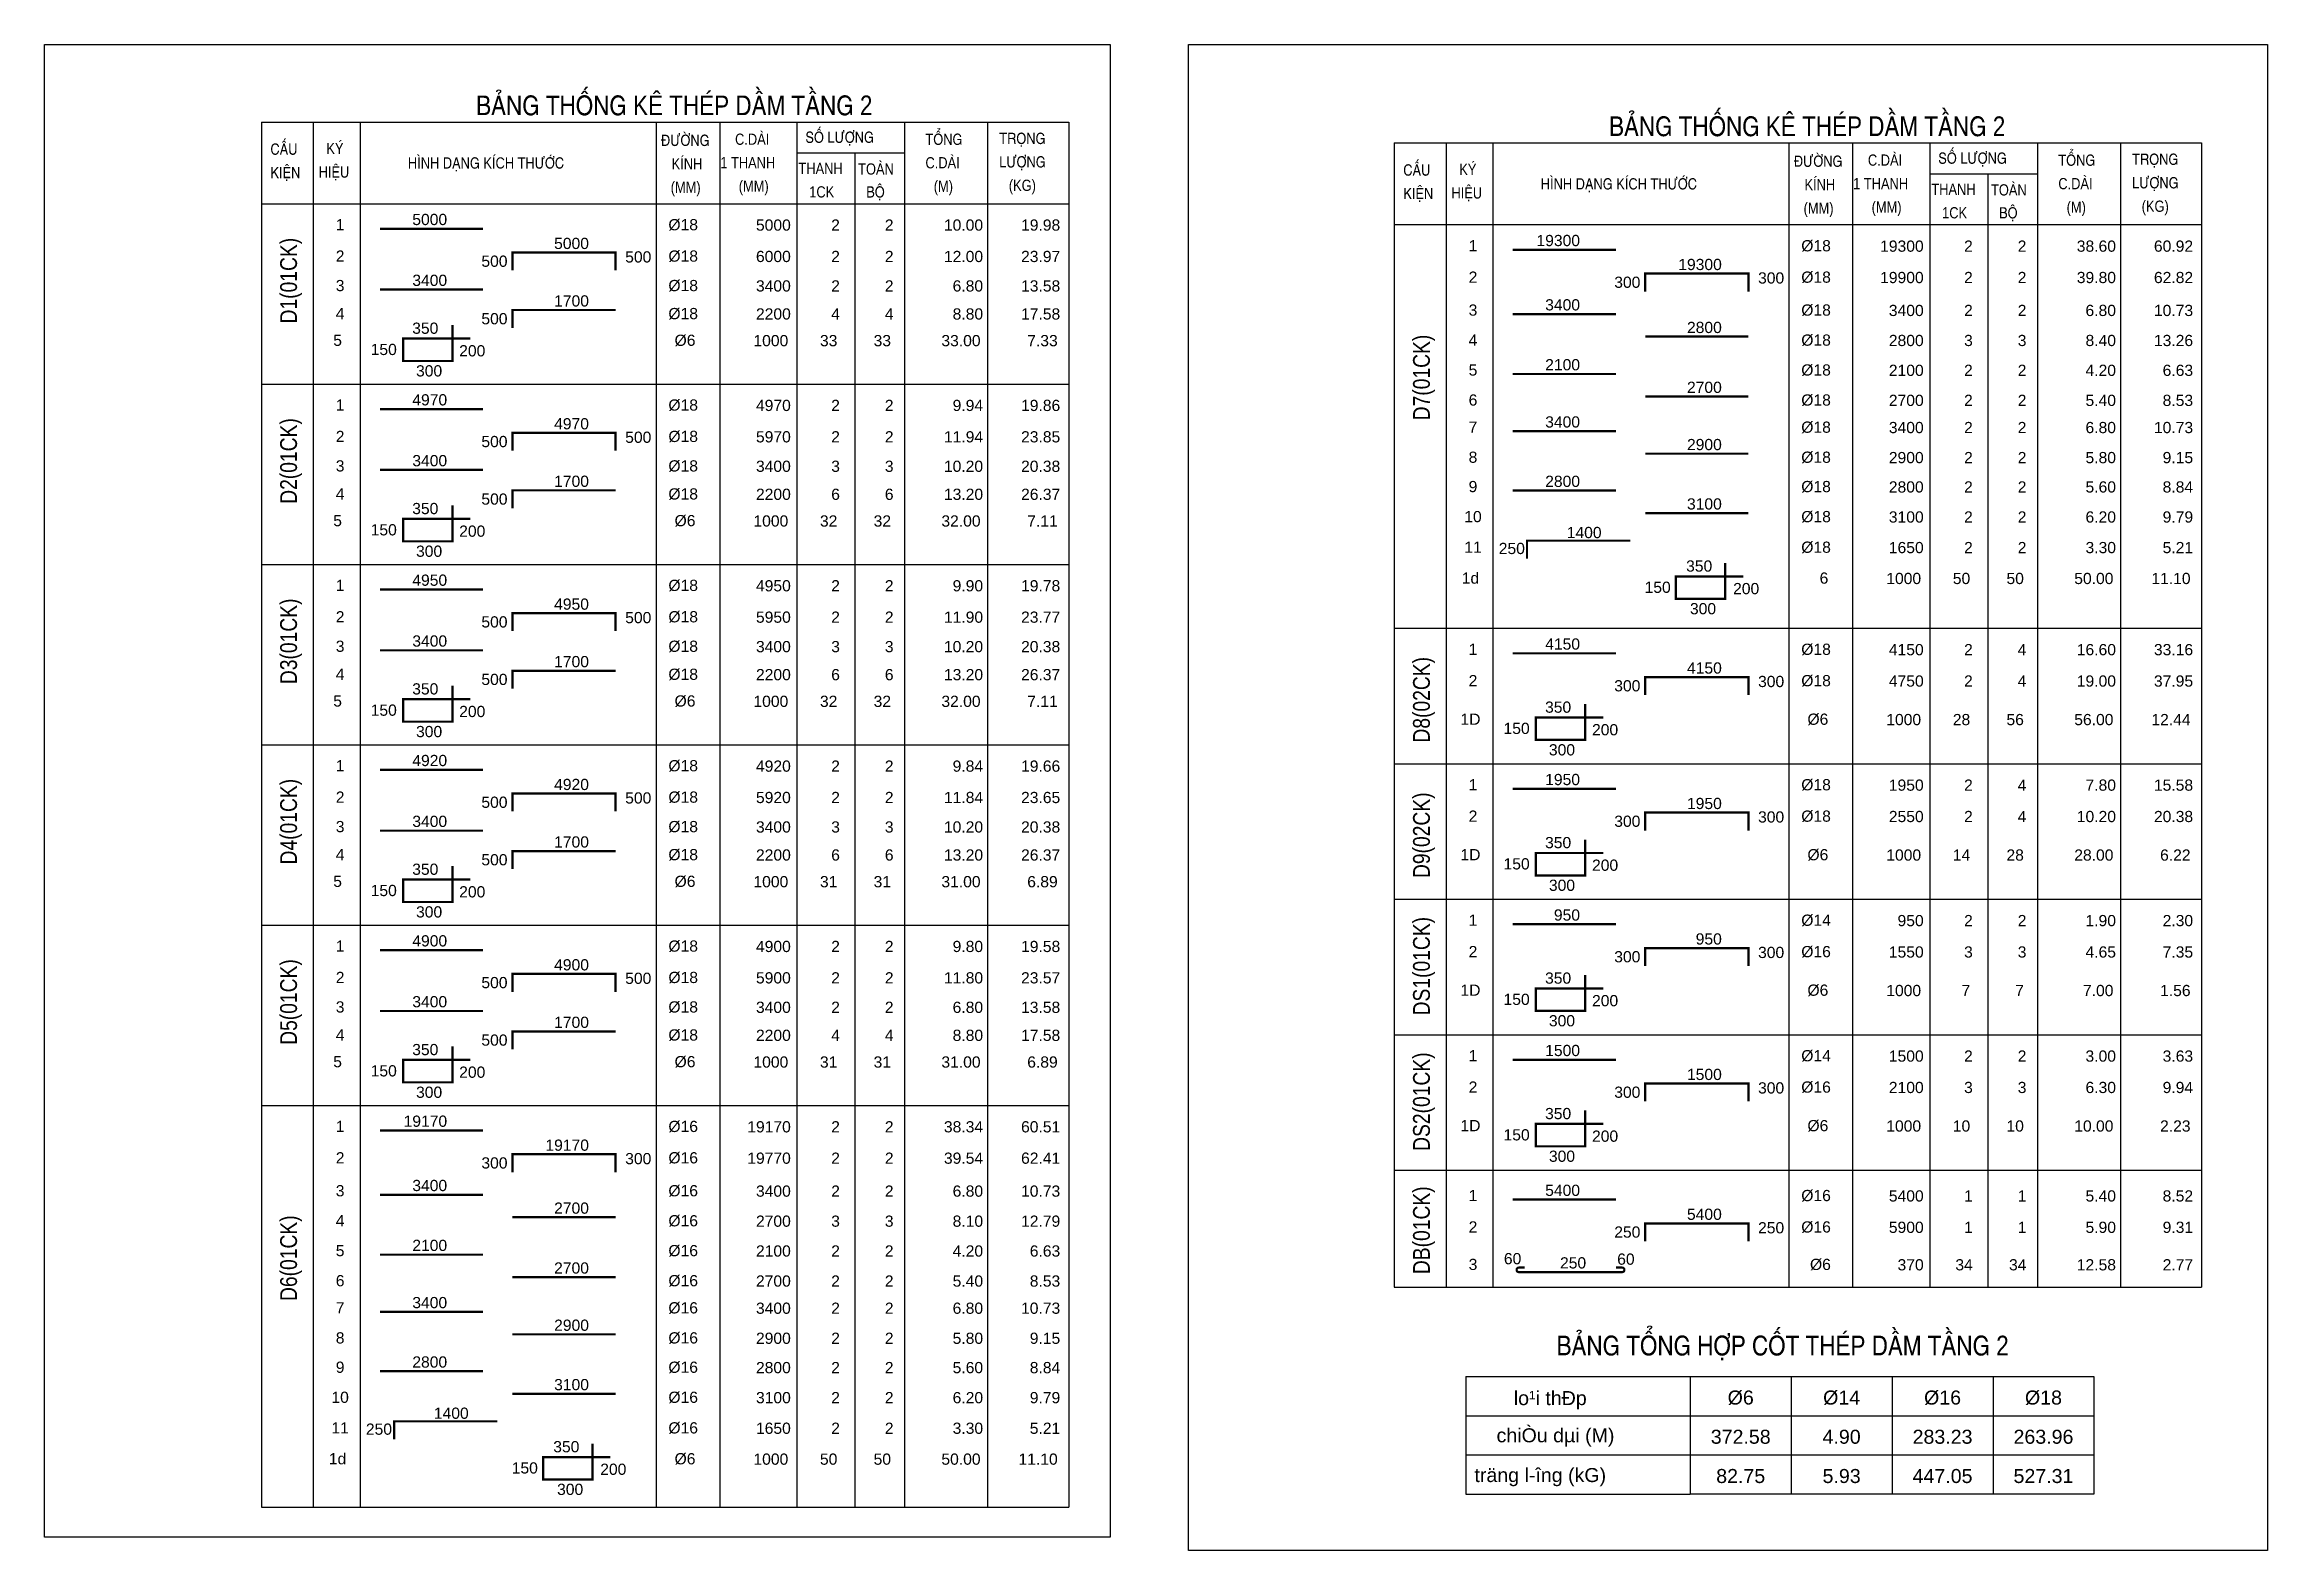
# Model space of a CAD drawing. Header units: millimetres. Extents: x -559287 to -299624, y 2351330 to 2655682.
# Drawn here: x -339275 to -299624, y 2514598 to 2541461 of the extents above; entities that cross this region are included whole.
import ezdxf
from ezdxf.enums import TextEntityAlignment as Align

# ---------------------------------------------------------------- set-up
doc = ezdxf.new("R2010")
doc.units = ezdxf.units.MM
doc.header["$LTSCALE"] = 10
for name, color, linetype, lineweight in [('Net thay', 4, 'Continuous', 25), ('Text', 54, 'Continuous', 25), ('Thep doc', 140, 'Continuous', 60), ('TKTHEP', 54, 'Continuous', 25)]:
    doc.layers.add(name, color=color, linetype=linetype, lineweight=lineweight)
doc.layers.add('ththep', color=3, linetype='Continuous')
doc.styles.add('NGHIA5', font='arial_0.ttf', dxfattribs={"height": 180})
doc.styles.add('STYLE1-S1', font='VHARIALN.TTF')

msp = doc.modelspace()

# ---------------------------------------------------------------- texts
at = {"layer": 'Text', "style": 'STYLE1-S1'}
for s, p in [('B¶NG thèng kª THÐP dÇm tÇng 2', (-324507.4, 2540199.7)), ('B¶NG thèng kª THÐP dÇm tÇng 2', (-304301.5, 2539827.2)), ('B¶NG tæng hîp cèt THÐP dÇm tÇng 2', (-304240.2, 2518079.7))]:
    msp.add_text(s, height=350, dxfattribs=at).set_placement(p, align=Align.RIGHT)
for s, p in [('d1(01ck)', (-334770.7, 2538011.9)), ('d7(01ck)', (-314564.8, 2536283.7)), ('d2(01ck)', (-334770.7, 2534795.2)), ('d3(01ck)', (-334770.7, 2531578.5)), ('d8(02ck)', (-314564.8, 2530536)), ('d4(01ck)', (-334770.7, 2528361.9)), ('d9(02ck)', (-314564.8, 2528119.6)), ('dS1(01ck)', (-314564.8, 2525899)), ('d5(01ck)', (-334770.7, 2525145.2)), ('dS2(01ck)', (-314564.8, 2523482.6)), ('db(01ck)', (-314564.8, 2521093.2)), ('d6(01ck)', (-334770.7, 2520575.9))]:
    msp.add_text(s, height=300, rotation=90, dxfattribs=at).set_placement(p, align=Align.RIGHT)
at = {"layer": 'ththep', "style": 'NGHIA5'}
for s, p in [('%%c6', (-309020.3, 2517202.2)), ('%%C14', (-307220.3, 2517202.2)), ('%%C16', (-305420.3, 2517202.2)), ('%%C18', (-303620.3, 2517202.2)), ('372.58', (-309020.3, 2516502.2)), ('4.90', (-307220.3, 2516502.2)), ('283.23', (-305420.3, 2516502.2)), ('263.96', (-303620.3, 2516502.2)), ('82.75', (-309020.3, 2515802.2)), ('5.93', (-307220.3, 2515802.2)), ('447.05', (-305420.3, 2515802.2)), ('527.31', (-303620.3, 2515802.2))]:
    msp.add_text(s, height=250, dxfattribs=at).set_placement(p, align=Align.CENTER)
at = {"layer": 'TKTHEP', "style": 'STYLE1-S1'}
for s, p in [('cÊu', (-335244.2, 2539494.6)), ('ký', (-334246.1, 2539505.2)), ('®\xadêng', (-328277.9, 2539651.7)), ('c.dµi', (-326957.2, 2539670.8)), ('sè l\xadîng', (-325702.4, 2539706.4)), ('tæng', (-323561.3, 2539669.9)), ('träng', (-322244.8, 2539686.3)), ('kiÖn', (-335244.2, 2539075.6)), ('hiÖu', (-334384.7, 2539086.2)), ('h×nh d¹ng kÝch th\xadíc', (-332792.3, 2539247.2)), ('kÝnh', (-328088.4, 2539232.6)), ('1 thanh', (-327220.9, 2539251.8)), ('thanh', (-325826, 2539150.3)), ('toµn', (-324762, 2539139.5)), ('c.dµi', (-323561.3, 2539250.8)), ('l\xadîng', (-322244.8, 2539267.2)), ('cÊu', (-315038.3, 2539122.1)), ('ký', (-314040.3, 2539132.7)), ('®\xadêng', (-308072, 2539279.2)), ('c.dµi', (-306751.3, 2539298.3)), ('sè l\xadîng', (-305496.5, 2539333.9)), ('tæng', (-303355.4, 2539297.4)), ('träng', (-302038.9, 2539313.8)), ('(mm)', (-328104.8, 2538813.6)), ('(mm)', (-326891.3, 2538832.7)), ('1ck', (-325633.8, 2538731.3)), ('bé', (-324617.8, 2538730.7)), ('(m)', (-323413, 2538831.8)), ('(kg)', (-322074.7, 2538848.2)), ('kiÖn', (-315038.3, 2538703.1)), ('hiÖu', (-314178.8, 2538713.7)), ('h×nh d¹ng kÝch th\xadíc', (-312586.4, 2538874.7)), ('kÝnh', (-307882.5, 2538860.1)), ('1 thanh', (-307015, 2538879.3)), ('thanh', (-305620.1, 2538777.8)), ('toµn', (-304556.1, 2538767)), ('c.dµi', (-303355.4, 2538878.3)), ('l\xadîng', (-302038.9, 2538894.7)), ('(mm)', (-307898.9, 2538441.1)), ('(mm)', (-306685.4, 2538460.2)), ('1ck', (-305427.9, 2538358.8)), ('bé', (-304411.9, 2538358.2)), ('(m)', (-303207.2, 2538459.3)), ('(kg)', (-301868.8, 2538475.7))]:
    msp.add_text(s, height=200, dxfattribs=at).set_placement(p)

# ---------------------------------------------------------------- blocks, each defined once
blk = doc.blocks.new('NGHIA_THKE')
at = {"layer": 'TKTHEP', "style": 'NGHIA5'}
blk.add_attdef('SHT', text='', height=250, dxfattribs=at).set_placement((-7979, 0), align=Align.CENTER)
for tag, p in [('KT1', (-6747, 220)), ('KT2', (-5931, 212)), ('KT3', (-4910, 212)), ('KT4', (-3927, 212)), ('KT5', (-2978, 212)), ('KT6', (-2066, 212)), ('KT7', (-1094, 212)), ('DK', (0, 0)), ('CD1T', (2069, -8)), ('1T', (3164, -8)), ('TST', (4360, -8)), ('TCD', (6357, -8)), ('TL', (8076, -8)), ('KT8', (-6747, -258)), ('KT9', (-5931, -266)), ('KT10', (-4910, -266)), ('KT11', (-3927, -266)), ('KT12', (-2978, -266)), ('KT13', (-2066, -266)), ('KT14', (-1094, -266))]:
    blk.add_attdef(tag, text='', height=250, dxfattribs=at).set_placement(p, align=Align.RIGHT)
blk = doc.blocks.new('ththep')
at = {"layer": 'ththep', "color": 3}
for p, q in [((-4000, 0), (0, 0)), ((0, 0), (0, -2100)), ((-4000, 0), (-4000, -2100)), ((-4000, -700), (0, -700)), ((-4000, -1400), (0, -1400)), ((-4000, -2100), (0, -2100))]:
    blk.add_line(p, q, dxfattribs=at)
at = {"layer": 'ththep', "style": 'NGHIA5'}
for s, p in [('lo¹i thÐp', (-3147, -510)), ('chiÒu dµi (M)', (-3455, -1174)), ('träng l\xadîng (kG)', (-3849, -1883))]:
    blk.add_text(s, height=250, dxfattribs=at).set_placement(p)

# ---------------------------------------------------------------- linework, layer by layer
at = {"layer": 'Net thay', "linetype": 'Continuous'}
for p, q in [((-335404.8, 2540075.8), (-321004.7, 2540075.8)), ((-335404.8, 2540075.8), (-335404.8, 2515369.9)), ((-334480.4, 2540075.8), (-334480.4, 2515369.9)), ((-333644.9, 2540075.8), (-333644.9, 2515369.9)), ((-328366.5, 2540075.8), (-328366.5, 2515369.9)), ((-327229.8, 2540075.8), (-327229.8, 2515369.9)), ((-325852.9, 2540075.8), (-325852.9, 2515369.9)), ((-323935.5, 2540075.8), (-323935.5, 2515369.9)), ((-322453.7, 2540075.8), (-322453.7, 2515369.9)), ((-321004.7, 2540075.8), (-321004.7, 2515369.9)), ((-315198.9, 2539703.3), (-300798.8, 2539703.3)), ((-315198.9, 2539703.3), (-315198.9, 2519298.2)), ((-314274.5, 2539703.3), (-314274.5, 2519298.2)), ((-313439, 2539703.3), (-313439, 2519298.2)), ((-308160.6, 2539703.3), (-308160.6, 2519298.2)), ((-307023.9, 2539703.3), (-307023.9, 2519298.2)), ((-305647, 2539703.3), (-305647, 2519298.2)), ((-303729.6, 2539703.3), (-303729.6, 2519298.2)), ((-302247.8, 2539703.3), (-302247.8, 2519298.2)), ((-300798.8, 2539703.3), (-300798.8, 2519298.2)), ((-325852.9, 2539525.4), (-323935.5, 2539525.4)), ((-324818.1, 2539525.4), (-324818.1, 2515369.9)), ((-305647, 2539152.9), (-303729.6, 2539152.9)), ((-304612.3, 2539152.9), (-304612.3, 2519298.2)), ((-335404.8, 2538620.5), (-321004.7, 2538620.5)), ((-315198.9, 2538248), (-300798.8, 2538248)), ((-335404.8, 2535403.8), (-321004.7, 2535403.8)), ((-335404.8, 2532187.1), (-321004.7, 2532187.1)), ((-315198.9, 2531047.7), (-300798.8, 2531047.7)), ((-335404.8, 2528970.5), (-321004.7, 2528970.5)), ((-315198.9, 2528631.3), (-300798.8, 2528631.3)), ((-315198.9, 2526214.9), (-300798.8, 2526214.9)), ((-335404.8, 2525753.8), (-321004.7, 2525753.8)), ((-315198.9, 2523798.5), (-300798.8, 2523798.5)), ((-335404.8, 2522537.1), (-321004.7, 2522537.1)), ((-315198.9, 2521382.1), (-300798.8, 2521382.1)), ((-315198.9, 2519298.2), (-300798.8, 2519298.2)), ((-335404.8, 2515369.9), (-321004.7, 2515369.9))]:
    msp.add_line(p, q, dxfattribs=at)
at = {"layer": 'Thep doc', "const_width": 40}
for points in [[(-333291.3, 2538173.7), (-331451.3, 2538173.7)], [(-330928.7, 2537429.6), (-330928.7, 2537749.6), (-329088.7, 2537749.6), (-329088.7, 2537429.6)], [(-313085.4, 2537798.1), (-311245.4, 2537798.1)], [(-310722.8, 2537054), (-310722.8, 2537374), (-308882.8, 2537374), (-308882.8, 2537054)], [(-333291.3, 2537088.2), (-331451.3, 2537088.2)], [(-331678.3, 2536214.9), (-332878.3, 2536214.9), (-332878.3, 2535814.9), (-331998.3, 2535814.9), (-331998.3, 2536454.9)], [(-330928.7, 2536404), (-330928.7, 2536724), (-329088.7, 2536724)], [(-313085.4, 2536651.1), (-311245.4, 2536651.1)], [(-310722.8, 2536250.9), (-308882.8, 2536250.9)], [(-313085.4, 2535582.8), (-311245.4, 2535582.8)], [(-333291.3, 2534957), (-331451.3, 2534957)], [(-310722.8, 2535182.6), (-308882.8, 2535182.6)], [(-330928.7, 2534212.9), (-330928.7, 2534532.9), (-329088.7, 2534532.9), (-329088.7, 2534212.9)], [(-313085.4, 2534562.3), (-311245.4, 2534562.3)], [(-310722.8, 2534162.1), (-308882.8, 2534162.1)], [(-333291.3, 2533871.6), (-331451.3, 2533871.6)], [(-330928.7, 2533187.4), (-330928.7, 2533507.4), (-329088.7, 2533507.4)], [(-313085.4, 2533503), (-311245.4, 2533503)], [(-331678.3, 2532998.2), (-332878.3, 2532998.2), (-332878.3, 2532598.2), (-331998.3, 2532598.2), (-331998.3, 2533238.2)], [(-310722.8, 2533102.8), (-308882.8, 2533102.8)], [(-312831.4, 2532290.6), (-312831.4, 2532610.6), (-310991.4, 2532610.6)], [(-308975.8, 2531973.1), (-310175.8, 2531973.1), (-310175.8, 2531573.1), (-309295.8, 2531573.1), (-309295.8, 2532213.1)], [(-333291.3, 2531740.3), (-331451.3, 2531740.3)], [(-330928.7, 2530996.2), (-330928.7, 2531316.2), (-329088.7, 2531316.2), (-329088.7, 2530996.2)], [(-333291.3, 2530654.9), (-331451.3, 2530654.9)], [(-313085.4, 2530600.9), (-311245.4, 2530600.9)], [(-330928.7, 2529970.7), (-330928.7, 2530290.7), (-329088.7, 2530290.7)], [(-310722.8, 2529856.8), (-310722.8, 2530176.8), (-308882.8, 2530176.8), (-308882.8, 2529856.8)], [(-331678.3, 2529781.5), (-332878.3, 2529781.5), (-332878.3, 2529381.5), (-331998.3, 2529381.5), (-331998.3, 2530021.5)], [(-311472.5, 2529456.1), (-312672.5, 2529456.1), (-312672.5, 2529056.1), (-311792.5, 2529056.1), (-311792.5, 2529696.1)], [(-333291.3, 2528523.6), (-331451.3, 2528523.6)], [(-313085.4, 2528184.5), (-311245.4, 2528184.5)], [(-330928.7, 2527779.6), (-330928.7, 2528099.6), (-329088.7, 2528099.6), (-329088.7, 2527779.6)], [(-310722.8, 2527440.4), (-310722.8, 2527760.4), (-308882.8, 2527760.4), (-308882.8, 2527440.4)], [(-333291.3, 2527438.2), (-331451.3, 2527438.2)], [(-330928.7, 2526754), (-330928.7, 2527074), (-329088.7, 2527074)], [(-311472.5, 2527039.7), (-312672.5, 2527039.7), (-312672.5, 2526639.7), (-311792.5, 2526639.7), (-311792.5, 2527279.7)], [(-331678.3, 2526564.9), (-332878.3, 2526564.9), (-332878.3, 2526164.9), (-331998.3, 2526164.9), (-331998.3, 2526804.9)], [(-313085.4, 2525768.1), (-311245.4, 2525768.1)], [(-333291.3, 2525307), (-331451.3, 2525307)], [(-310722.8, 2525024), (-310722.8, 2525344), (-308882.8, 2525344), (-308882.8, 2525024)], [(-330928.7, 2524562.9), (-330928.7, 2524882.9), (-329088.7, 2524882.9), (-329088.7, 2524562.9)], [(-311472.5, 2524623.3), (-312672.5, 2524623.3), (-312672.5, 2524223.3), (-311792.5, 2524223.3), (-311792.5, 2524863.3)], [(-333291.3, 2524221.5), (-331451.3, 2524221.5)], [(-330928.7, 2523537.4), (-330928.7, 2523857.4), (-329088.7, 2523857.4)], [(-331678.3, 2523348.2), (-332878.3, 2523348.2), (-332878.3, 2522948.2), (-331998.3, 2522948.2), (-331998.3, 2523588.2)], [(-313085.4, 2523351.7), (-311245.4, 2523351.7)], [(-310722.8, 2522607.6), (-310722.8, 2522927.6), (-308882.8, 2522927.6), (-308882.8, 2522607.6)], [(-311472.5, 2522206.9), (-312672.5, 2522206.9), (-312672.5, 2521806.9), (-311792.5, 2521806.9), (-311792.5, 2522446.9)], [(-333291.3, 2522090.3), (-331451.3, 2522090.3)], [(-330928.7, 2521346.2), (-330928.7, 2521666.2), (-329088.7, 2521666.2), (-329088.7, 2521346.2)], [(-333291.3, 2520943.3), (-331451.3, 2520943.3)], [(-313085.4, 2520857.2), (-311245.4, 2520857.2)], [(-330928.7, 2520543.1), (-329088.7, 2520543.1)], [(-310722.8, 2520113.2), (-310722.8, 2520433.2), (-308882.8, 2520433.2), (-308882.8, 2520113.2)], [(-333291.3, 2519875), (-331451.3, 2519875)], [(-330928.7, 2519474.8), (-329088.7, 2519474.8)], [(-333291.3, 2518854.5), (-331451.3, 2518854.5)], [(-330928.7, 2518454.3), (-329088.7, 2518454.3)], [(-333291.3, 2517795.2), (-331451.3, 2517795.2)], [(-330928.7, 2517395), (-329088.7, 2517395)], [(-333037.3, 2516582.7), (-333037.3, 2516902.7), (-331197.3, 2516902.7)], [(-329181.7, 2516265.3), (-330381.7, 2516265.3), (-330381.7, 2515865.3), (-329501.7, 2515865.3), (-329501.7, 2516505.3)]]:
    msp.add_lwpolyline(points, dxfattribs=at)
msp.add_lwpolyline([(-312874.8, 2519644.4), (-312977.1, 2519644.4, 1), (-312977.1, 2519564.4), (-311135.3, 2519564.4, 1), (-311135.3, 2519644.4), (-311242.9, 2519644.4)], format="xyb", dxfattribs=at)
at = {"layer": 'ththep'}
for p, q in [((-309920.3, 2517702.2), (-302720.3, 2517702.2)), ((-308120.3, 2517702.2), (-308120.3, 2515602.2)), ((-306320.3, 2517702.2), (-306320.3, 2515602.2)), ((-304520.3, 2517702.2), (-304520.3, 2515602.2)), ((-302720.3, 2517702.2), (-302720.3, 2515602.2)), ((-309920.3, 2517002.2), (-302720.3, 2517002.2)), ((-309920.3, 2516302.2), (-302720.3, 2516302.2)), ((-302720.3, 2515602.2), (-309920.3, 2515602.2))]:
    msp.add_line(p, q, dxfattribs=at)
for points in [[(-339274.8, 2541460.7), (-320264.3, 2541460.7), (-320264.3, 2514835.1), (-339274.8, 2514835.1)], [(-318871.5, 2541460.7), (-299623.8, 2541460.7), (-299623.8, 2514597.9), (-318871.5, 2514597.9)]]:
    msp.add_lwpolyline(points, close=True, dxfattribs=at)

# ---------------------------------------------------------------- block references
msp.add_blockref('ththep', (-309920.3, 2517702.2), dxfattribs=at)
at = {"layer": 'TKTHEP'}
ref = msp.add_blockref('NGHIA_THKE', (-327618.3, 2538146), dxfattribs=dict(at, xscale=0.7999999999301508, yscale=0.7999999998137355, zscale=0.8))
ref.add_attrib('SHT', '1', dxfattribs={"height": 200, "style": 'NGHIA5'}).set_placement((-334001.3, 2538146), align=Align.CENTER)
ref.add_attrib('KT1', '5000', dxfattribs={"height": 200, "style": 'NGHIA5'}).set_placement((-332092.2, 2538239.4), align=Align.RIGHT)
ref.add_attrib('DK', '%%c18', dxfattribs={"height": 200, "style": 'NGHIA5'}).set_placement((-327618.3, 2538146), align=Align.RIGHT)
ref.add_attrib('CD1T', '5000', dxfattribs={"height": 200, "style": 'NGHIA5'}).set_placement((-325962.8, 2538139.4), align=Align.RIGHT)
ref.add_attrib('1T', '2', dxfattribs={"height": 200, "style": 'NGHIA5'}).set_placement((-325087.1, 2538139.4), align=Align.RIGHT)
ref.add_attrib('TST', '2', dxfattribs={"height": 200, "style": 'NGHIA5'}).set_placement((-324130.2, 2538139.4), align=Align.RIGHT)
ref.add_attrib('TCD', '10.00', dxfattribs={"height": 200, "style": 'NGHIA5'}).set_placement((-322532.9, 2538139.4), align=Align.RIGHT)
ref.add_attrib('TL', '19.98', dxfattribs={"height": 200, "style": 'NGHIA5'}).set_placement((-321157.1, 2538139.4), align=Align.RIGHT)
ref = msp.add_blockref('NGHIA_THKE', (-307412.4, 2537770.4), dxfattribs=dict(at, xscale=0.7999999999301508, yscale=0.7999999998137355, zscale=0.8))
ref.add_attrib('SHT', '1', dxfattribs={"height": 200, "style": 'NGHIA5'}).set_placement((-313795.4, 2537770.4), align=Align.CENTER)
ref.add_attrib('KT1', '19300', dxfattribs={"height": 200, "style": 'NGHIA5'}).set_placement((-311886.3, 2537863.9), align=Align.RIGHT)
ref.add_attrib('DK', '%%c18', dxfattribs={"height": 200, "style": 'NGHIA5'}).set_placement((-307412.4, 2537770.4), align=Align.RIGHT)
ref.add_attrib('CD1T', '19300', dxfattribs={"height": 200, "style": 'NGHIA5'}).set_placement((-305756.9, 2537763.8), align=Align.RIGHT)
ref.add_attrib('1T', '2', dxfattribs={"height": 200, "style": 'NGHIA5'}).set_placement((-304881.2, 2537763.8), align=Align.RIGHT)
ref.add_attrib('TST', '2', dxfattribs={"height": 200, "style": 'NGHIA5'}).set_placement((-303924.3, 2537763.8), align=Align.RIGHT)
ref.add_attrib('TCD', '38.60', dxfattribs={"height": 200, "style": 'NGHIA5'}).set_placement((-302327, 2537763.8), align=Align.RIGHT)
ref.add_attrib('TL', '60.92', dxfattribs={"height": 200, "style": 'NGHIA5'}).set_placement((-300951.2, 2537763.8), align=Align.RIGHT)
ref = msp.add_blockref('NGHIA_THKE', (-327618.1, 2537586.2), dxfattribs=dict(at, xscale=0.7999999999301508, yscale=0.7999999998137355, zscale=0.8))
ref.add_attrib('SHT', '2', dxfattribs={"height": 200, "style": 'NGHIA5'}).set_placement((-334001.1, 2537586.2), align=Align.CENTER)
ref.add_attrib('KT1', '500', dxfattribs={"height": 200, "style": 'NGHIA5'}).set_placement((-331015.7, 2537494.9), align=Align.RIGHT)
ref.add_attrib('KT2', '5000', dxfattribs={"height": 200, "style": 'NGHIA5'}).set_placement((-329563.2, 2537812.2), align=Align.RIGHT)
ref.add_attrib('KT3', '500', dxfattribs={"height": 200, "style": 'NGHIA5'}).set_placement((-328450.7, 2537571.5), align=Align.RIGHT)
ref.add_attrib('DK', '%%c18', dxfattribs={"height": 200, "style": 'NGHIA5'}).set_placement((-327618.1, 2537586.2), align=Align.RIGHT)
ref.add_attrib('CD1T', '6000', dxfattribs={"height": 200, "style": 'NGHIA5'}).set_placement((-325962.7, 2537579.6), align=Align.RIGHT)
ref.add_attrib('1T', '2', dxfattribs={"height": 200, "style": 'NGHIA5'}).set_placement((-325087, 2537579.6), align=Align.RIGHT)
ref.add_attrib('TST', '2', dxfattribs={"height": 200, "style": 'NGHIA5'}).set_placement((-324130, 2537579.6), align=Align.RIGHT)
ref.add_attrib('TCD', '12.00', dxfattribs={"height": 200, "style": 'NGHIA5'}).set_placement((-322532.7, 2537579.6), align=Align.RIGHT)
ref.add_attrib('TL', '23.97', dxfattribs={"height": 200, "style": 'NGHIA5'}).set_placement((-321157, 2537579.6), align=Align.RIGHT)
ref = msp.add_blockref('NGHIA_THKE', (-327618.3, 2537060.5), dxfattribs=dict(at, xscale=0.7999999999301508, yscale=0.7999999998137355, zscale=0.8))
ref.add_attrib('SHT', '3', dxfattribs={"height": 200, "style": 'NGHIA5'}).set_placement((-334001.3, 2537060.5), align=Align.CENTER)
ref.add_attrib('KT1', '3400', dxfattribs={"height": 200, "style": 'NGHIA5'}).set_placement((-332092.2, 2537154), align=Align.RIGHT)
ref.add_attrib('DK', '%%c18', dxfattribs={"height": 200, "style": 'NGHIA5'}).set_placement((-327618.3, 2537060.5), align=Align.RIGHT)
ref.add_attrib('CD1T', '3400', dxfattribs={"height": 200, "style": 'NGHIA5'}).set_placement((-325962.8, 2537053.9), align=Align.RIGHT)
ref.add_attrib('1T', '2', dxfattribs={"height": 200, "style": 'NGHIA5'}).set_placement((-325087.1, 2537053.9), align=Align.RIGHT)
ref.add_attrib('TST', '2', dxfattribs={"height": 200, "style": 'NGHIA5'}).set_placement((-324130.2, 2537053.9), align=Align.RIGHT)
ref.add_attrib('TCD', '6.80', dxfattribs={"height": 200, "style": 'NGHIA5'}).set_placement((-322532.9, 2537053.9), align=Align.RIGHT)
ref.add_attrib('TL', '13.58', dxfattribs={"height": 200, "style": 'NGHIA5'}).set_placement((-321157.1, 2537053.9), align=Align.RIGHT)
ref = msp.add_blockref('NGHIA_THKE', (-307412.2, 2537210.7), dxfattribs=dict(at, xscale=0.7999999999301508, yscale=0.7999999998137355, zscale=0.8))
ref.add_attrib('SHT', '2', dxfattribs={"height": 200, "style": 'NGHIA5'}).set_placement((-313795.3, 2537210.7), align=Align.CENTER)
ref.add_attrib('KT1', '300', dxfattribs={"height": 200, "style": 'NGHIA5'}).set_placement((-310809.8, 2537119.4), align=Align.RIGHT)
ref.add_attrib('KT2', '19300', dxfattribs={"height": 200, "style": 'NGHIA5'}).set_placement((-309357.3, 2537436.6), align=Align.RIGHT)
ref.add_attrib('KT3', '300', dxfattribs={"height": 200, "style": 'NGHIA5'}).set_placement((-308244.8, 2537196), align=Align.RIGHT)
ref.add_attrib('DK', '%%c18', dxfattribs={"height": 200, "style": 'NGHIA5'}).set_placement((-307412.2, 2537210.7), align=Align.RIGHT)
ref.add_attrib('CD1T', '19900', dxfattribs={"height": 200, "style": 'NGHIA5'}).set_placement((-305756.8, 2537204.1), align=Align.RIGHT)
ref.add_attrib('1T', '2', dxfattribs={"height": 200, "style": 'NGHIA5'}).set_placement((-304881.1, 2537204.1), align=Align.RIGHT)
ref.add_attrib('TST', '2', dxfattribs={"height": 200, "style": 'NGHIA5'}).set_placement((-303924.1, 2537204.1), align=Align.RIGHT)
ref.add_attrib('TCD', '39.80', dxfattribs={"height": 200, "style": 'NGHIA5'}).set_placement((-302326.8, 2537204.1), align=Align.RIGHT)
ref.add_attrib('TL', '62.82', dxfattribs={"height": 200, "style": 'NGHIA5'}).set_placement((-300951.1, 2537204.1), align=Align.RIGHT)
ref = msp.add_blockref('NGHIA_THKE', (-327618.1, 2536560.7), dxfattribs=dict(at, xscale=0.7999999999301508, yscale=0.7999999998137355, zscale=0.8))
ref.add_attrib('SHT', '4', dxfattribs={"height": 200, "style": 'NGHIA5'}).set_placement((-334001.1, 2536560.7), align=Align.CENTER)
ref.add_attrib('KT1', '500', dxfattribs={"height": 200, "style": 'NGHIA5'}).set_placement((-331015.7, 2536469.4), align=Align.RIGHT)
ref.add_attrib('KT2', '1700', dxfattribs={"height": 200, "style": 'NGHIA5'}).set_placement((-329563.2, 2536786.6), align=Align.RIGHT)
ref.add_attrib('DK', '%%c18', dxfattribs={"height": 200, "style": 'NGHIA5'}).set_placement((-327618.1, 2536560.7), align=Align.RIGHT)
ref.add_attrib('CD1T', '2200', dxfattribs={"height": 200, "style": 'NGHIA5'}).set_placement((-325962.7, 2536554.1), align=Align.RIGHT)
ref.add_attrib('1T', '4', dxfattribs={"height": 200, "style": 'NGHIA5'}).set_placement((-325087, 2536554.1), align=Align.RIGHT)
ref.add_attrib('TST', '4', dxfattribs={"height": 200, "style": 'NGHIA5'}).set_placement((-324130, 2536554.1), align=Align.RIGHT)
ref.add_attrib('TCD', '8.80', dxfattribs={"height": 200, "style": 'NGHIA5'}).set_placement((-322532.7, 2536554.1), align=Align.RIGHT)
ref.add_attrib('TL', '17.58', dxfattribs={"height": 200, "style": 'NGHIA5'}).set_placement((-321157, 2536554.1), align=Align.RIGHT)
ref = msp.add_blockref('NGHIA_THKE', (-307412.4, 2536623.5), dxfattribs=dict(at, xscale=0.7999999999301508, yscale=0.7999999998137355, zscale=0.8))
ref.add_attrib('SHT', '3', dxfattribs={"height": 200, "style": 'NGHIA5'}).set_placement((-313795.4, 2536623.5), align=Align.CENTER)
ref.add_attrib('KT1', '3400', dxfattribs={"height": 200, "style": 'NGHIA5'}).set_placement((-311886.3, 2536716.9), align=Align.RIGHT)
ref.add_attrib('DK', '%%c18', dxfattribs={"height": 200, "style": 'NGHIA5'}).set_placement((-307412.4, 2536623.5), align=Align.RIGHT)
ref.add_attrib('CD1T', '3400', dxfattribs={"height": 200, "style": 'NGHIA5'}).set_placement((-305756.9, 2536616.8), align=Align.RIGHT)
ref.add_attrib('1T', '2', dxfattribs={"height": 200, "style": 'NGHIA5'}).set_placement((-304881.2, 2536616.8), align=Align.RIGHT)
ref.add_attrib('TST', '2', dxfattribs={"height": 200, "style": 'NGHIA5'}).set_placement((-303924.3, 2536616.8), align=Align.RIGHT)
ref.add_attrib('TCD', '6.80', dxfattribs={"height": 200, "style": 'NGHIA5'}).set_placement((-302327, 2536616.8), align=Align.RIGHT)
ref.add_attrib('TL', '10.73', dxfattribs={"height": 200, "style": 'NGHIA5'}).set_placement((-300951.2, 2536616.8), align=Align.RIGHT)
ref = msp.add_blockref('NGHIA_THKE', (-327663.5, 2536084.6), dxfattribs=dict(at, xscale=0.7999999999301508, yscale=0.7999999998137355, zscale=0.8))
ref.add_attrib('SHT', '5', dxfattribs={"height": 200, "style": 'NGHIA5'}).set_placement((-334046.5, 2536084.6), align=Align.CENTER)
ref.add_attrib('KT1', '150', dxfattribs={"height": 200, "style": 'NGHIA5'}).set_placement((-332990.2, 2535921), align=Align.RIGHT)
ref.add_attrib('KT2', '200', dxfattribs={"height": 200, "style": 'NGHIA5'}).set_placement((-331411.8, 2535897.2), align=Align.RIGHT)
ref.add_attrib('KT3', '300', dxfattribs={"height": 200, "style": 'NGHIA5'}).set_placement((-332181.1, 2535539), align=Align.RIGHT)
ref.add_attrib('KT4', '350', dxfattribs={"height": 200, "style": 'NGHIA5'}).set_placement((-332249.7, 2536299.9), align=Align.RIGHT)
ref.add_attrib('DK', '%%c6', dxfattribs={"height": 200, "style": 'NGHIA5'}).set_placement((-327663.5, 2536084.6), align=Align.RIGHT)
ref.add_attrib('CD1T', '1000', dxfattribs={"height": 200, "style": 'NGHIA5'}).set_placement((-326008.1, 2536078), align=Align.RIGHT)
ref.add_attrib('1T', '33', dxfattribs={"height": 200, "style": 'NGHIA5'}).set_placement((-325132.4, 2536078), align=Align.RIGHT)
ref.add_attrib('TST', '33', dxfattribs={"height": 200, "style": 'NGHIA5'}).set_placement((-324175.4, 2536078), align=Align.RIGHT)
ref.add_attrib('TCD', '33.00', dxfattribs={"height": 200, "style": 'NGHIA5'}).set_placement((-322578.1, 2536078), align=Align.RIGHT)
ref.add_attrib('TL', '7.33', dxfattribs={"height": 200, "style": 'NGHIA5'}).set_placement((-321202.4, 2536078), align=Align.RIGHT)
ref = msp.add_blockref('NGHIA_THKE', (-307412.2, 2536087.6), dxfattribs=dict(at, xscale=0.7999999999301508, yscale=0.7999999998137355, zscale=0.8))
ref.add_attrib('SHT', '4', dxfattribs={"height": 200, "style": 'NGHIA5'}).set_placement((-313795.3, 2536087.6), align=Align.CENTER)
ref.add_attrib('KT2', '2800', dxfattribs={"height": 200, "style": 'NGHIA5'}).set_placement((-309357.3, 2536313.5), align=Align.RIGHT)
ref.add_attrib('DK', '%%c18', dxfattribs={"height": 200, "style": 'NGHIA5'}).set_placement((-307412.2, 2536087.6), align=Align.RIGHT)
ref.add_attrib('CD1T', '2800', dxfattribs={"height": 200, "style": 'NGHIA5'}).set_placement((-305756.8, 2536081), align=Align.RIGHT)
ref.add_attrib('1T', '3', dxfattribs={"height": 200, "style": 'NGHIA5'}).set_placement((-304881.1, 2536081), align=Align.RIGHT)
ref.add_attrib('TST', '3', dxfattribs={"height": 200, "style": 'NGHIA5'}).set_placement((-303924.1, 2536081), align=Align.RIGHT)
ref.add_attrib('TCD', '8.40', dxfattribs={"height": 200, "style": 'NGHIA5'}).set_placement((-302326.8, 2536081), align=Align.RIGHT)
ref.add_attrib('TL', '13.26', dxfattribs={"height": 200, "style": 'NGHIA5'}).set_placement((-300951.1, 2536081), align=Align.RIGHT)
ref = msp.add_blockref('NGHIA_THKE', (-307412.4, 2535555.1), dxfattribs=dict(at, xscale=0.7999999999301508, yscale=0.7999999998137355, zscale=0.8))
ref.add_attrib('SHT', '5', dxfattribs={"height": 200, "style": 'NGHIA5'}).set_placement((-313795.4, 2535555.1), align=Align.CENTER)
ref.add_attrib('KT1', '2100', dxfattribs={"height": 200, "style": 'NGHIA5'}).set_placement((-311886.3, 2535648.5), align=Align.RIGHT)
ref.add_attrib('DK', '%%c18', dxfattribs={"height": 200, "style": 'NGHIA5'}).set_placement((-307412.4, 2535555.1), align=Align.RIGHT)
ref.add_attrib('CD1T', '2100', dxfattribs={"height": 200, "style": 'NGHIA5'}).set_placement((-305756.9, 2535548.5), align=Align.RIGHT)
ref.add_attrib('1T', '2', dxfattribs={"height": 200, "style": 'NGHIA5'}).set_placement((-304881.2, 2535548.5), align=Align.RIGHT)
ref.add_attrib('TST', '2', dxfattribs={"height": 200, "style": 'NGHIA5'}).set_placement((-303924.3, 2535548.5), align=Align.RIGHT)
ref.add_attrib('TCD', '4.20', dxfattribs={"height": 200, "style": 'NGHIA5'}).set_placement((-302327, 2535548.5), align=Align.RIGHT)
ref.add_attrib('TL', '6.63', dxfattribs={"height": 200, "style": 'NGHIA5'}).set_placement((-300951.2, 2535548.5), align=Align.RIGHT)
ref = msp.add_blockref('NGHIA_THKE', (-307412.2, 2535019.2), dxfattribs=dict(at, xscale=0.7999999999301508, yscale=0.7999999998137355, zscale=0.8))
ref.add_attrib('SHT', '6', dxfattribs={"height": 200, "style": 'NGHIA5'}).set_placement((-313795.3, 2535019.2), align=Align.CENTER)
ref.add_attrib('KT2', '2700', dxfattribs={"height": 200, "style": 'NGHIA5'}).set_placement((-309357.3, 2535245.2), align=Align.RIGHT)
ref.add_attrib('DK', '%%c18', dxfattribs={"height": 200, "style": 'NGHIA5'}).set_placement((-307412.2, 2535019.2), align=Align.RIGHT)
ref.add_attrib('CD1T', '2700', dxfattribs={"height": 200, "style": 'NGHIA5'}).set_placement((-305756.8, 2535012.6), align=Align.RIGHT)
ref.add_attrib('1T', '2', dxfattribs={"height": 200, "style": 'NGHIA5'}).set_placement((-304881.1, 2535012.6), align=Align.RIGHT)
ref.add_attrib('TST', '2', dxfattribs={"height": 200, "style": 'NGHIA5'}).set_placement((-303924.1, 2535012.6), align=Align.RIGHT)
ref.add_attrib('TCD', '5.40', dxfattribs={"height": 200, "style": 'NGHIA5'}).set_placement((-302326.8, 2535012.6), align=Align.RIGHT)
ref.add_attrib('TL', '8.53', dxfattribs={"height": 200, "style": 'NGHIA5'}).set_placement((-300951.1, 2535012.6), align=Align.RIGHT)
ref = msp.add_blockref('NGHIA_THKE', (-327618.3, 2534929.3), dxfattribs=dict(at, xscale=0.7999999999301508, yscale=0.7999999998137355, zscale=0.8))
ref.add_attrib('SHT', '1', dxfattribs={"height": 200, "style": 'NGHIA5'}).set_placement((-334001.3, 2534929.3), align=Align.CENTER)
ref.add_attrib('KT1', '4970', dxfattribs={"height": 200, "style": 'NGHIA5'}).set_placement((-332092.2, 2535022.7), align=Align.RIGHT)
ref.add_attrib('DK', '%%c18', dxfattribs={"height": 200, "style": 'NGHIA5'}).set_placement((-327618.3, 2534929.3), align=Align.RIGHT)
ref.add_attrib('CD1T', '4970', dxfattribs={"height": 200, "style": 'NGHIA5'}).set_placement((-325962.8, 2534922.7), align=Align.RIGHT)
ref.add_attrib('1T', '2', dxfattribs={"height": 200, "style": 'NGHIA5'}).set_placement((-325087.1, 2534922.7), align=Align.RIGHT)
ref.add_attrib('TST', '2', dxfattribs={"height": 200, "style": 'NGHIA5'}).set_placement((-324130.2, 2534922.7), align=Align.RIGHT)
ref.add_attrib('TCD', '9.94', dxfattribs={"height": 200, "style": 'NGHIA5'}).set_placement((-322532.9, 2534922.7), align=Align.RIGHT)
ref.add_attrib('TL', '19.86', dxfattribs={"height": 200, "style": 'NGHIA5'}).set_placement((-321157.1, 2534922.7), align=Align.RIGHT)
ref = msp.add_blockref('NGHIA_THKE', (-327618.1, 2534369.6), dxfattribs=dict(at, xscale=0.7999999999301508, yscale=0.7999999998137355, zscale=0.8))
ref.add_attrib('SHT', '2', dxfattribs={"height": 200, "style": 'NGHIA5'}).set_placement((-334001.1, 2534369.6), align=Align.CENTER)
ref.add_attrib('KT1', '500', dxfattribs={"height": 200, "style": 'NGHIA5'}).set_placement((-331015.7, 2534278.3), align=Align.RIGHT)
ref.add_attrib('KT2', '4970', dxfattribs={"height": 200, "style": 'NGHIA5'}).set_placement((-329563.2, 2534595.5), align=Align.RIGHT)
ref.add_attrib('KT3', '500', dxfattribs={"height": 200, "style": 'NGHIA5'}).set_placement((-328450.7, 2534354.9), align=Align.RIGHT)
ref.add_attrib('DK', '%%c18', dxfattribs={"height": 200, "style": 'NGHIA5'}).set_placement((-327618.1, 2534369.6), align=Align.RIGHT)
ref.add_attrib('CD1T', '5970', dxfattribs={"height": 200, "style": 'NGHIA5'}).set_placement((-325962.7, 2534362.9), align=Align.RIGHT)
ref.add_attrib('1T', '2', dxfattribs={"height": 200, "style": 'NGHIA5'}).set_placement((-325087, 2534362.9), align=Align.RIGHT)
ref.add_attrib('TST', '2', dxfattribs={"height": 200, "style": 'NGHIA5'}).set_placement((-324130, 2534362.9), align=Align.RIGHT)
ref.add_attrib('TCD', '11.94', dxfattribs={"height": 200, "style": 'NGHIA5'}).set_placement((-322532.7, 2534362.9), align=Align.RIGHT)
ref.add_attrib('TL', '23.85', dxfattribs={"height": 200, "style": 'NGHIA5'}).set_placement((-321157, 2534362.9), align=Align.RIGHT)
ref = msp.add_blockref('NGHIA_THKE', (-307412.4, 2534534.7), dxfattribs=dict(at, xscale=0.7999999999301508, yscale=0.7999999998137355, zscale=0.8))
ref.add_attrib('SHT', '7', dxfattribs={"height": 200, "style": 'NGHIA5'}).set_placement((-313795.4, 2534534.7), align=Align.CENTER)
ref.add_attrib('KT1', '3400', dxfattribs={"height": 200, "style": 'NGHIA5'}).set_placement((-311886.3, 2534628.1), align=Align.RIGHT)
ref.add_attrib('DK', '%%c18', dxfattribs={"height": 200, "style": 'NGHIA5'}).set_placement((-307412.4, 2534534.7), align=Align.RIGHT)
ref.add_attrib('CD1T', '3400', dxfattribs={"height": 200, "style": 'NGHIA5'}).set_placement((-305756.9, 2534528), align=Align.RIGHT)
ref.add_attrib('1T', '2', dxfattribs={"height": 200, "style": 'NGHIA5'}).set_placement((-304881.2, 2534528), align=Align.RIGHT)
ref.add_attrib('TST', '2', dxfattribs={"height": 200, "style": 'NGHIA5'}).set_placement((-303924.3, 2534528), align=Align.RIGHT)
ref.add_attrib('TCD', '6.80', dxfattribs={"height": 200, "style": 'NGHIA5'}).set_placement((-302327, 2534528), align=Align.RIGHT)
ref.add_attrib('TL', '10.73', dxfattribs={"height": 200, "style": 'NGHIA5'}).set_placement((-300951.2, 2534528), align=Align.RIGHT)
ref = msp.add_blockref('NGHIA_THKE', (-327618.3, 2533843.9), dxfattribs=dict(at, xscale=0.7999999999301508, yscale=0.7999999998137355, zscale=0.8))
ref.add_attrib('SHT', '3', dxfattribs={"height": 200, "style": 'NGHIA5'}).set_placement((-334001.3, 2533843.9), align=Align.CENTER)
ref.add_attrib('KT1', '3400', dxfattribs={"height": 200, "style": 'NGHIA5'}).set_placement((-332092.2, 2533937.3), align=Align.RIGHT)
ref.add_attrib('DK', '%%c18', dxfattribs={"height": 200, "style": 'NGHIA5'}).set_placement((-327618.3, 2533843.9), align=Align.RIGHT)
ref.add_attrib('CD1T', '3400', dxfattribs={"height": 200, "style": 'NGHIA5'}).set_placement((-325962.8, 2533837.3), align=Align.RIGHT)
ref.add_attrib('1T', '3', dxfattribs={"height": 200, "style": 'NGHIA5'}).set_placement((-325087.1, 2533837.3), align=Align.RIGHT)
ref.add_attrib('TST', '3', dxfattribs={"height": 200, "style": 'NGHIA5'}).set_placement((-324130.2, 2533837.3), align=Align.RIGHT)
ref.add_attrib('TCD', '10.20', dxfattribs={"height": 200, "style": 'NGHIA5'}).set_placement((-322532.9, 2533837.3), align=Align.RIGHT)
ref.add_attrib('TL', '20.38', dxfattribs={"height": 200, "style": 'NGHIA5'}).set_placement((-321157.1, 2533837.3), align=Align.RIGHT)
ref = msp.add_blockref('NGHIA_THKE', (-307412.2, 2533998.8), dxfattribs=dict(at, xscale=0.7999999999301508, yscale=0.7999999998137355, zscale=0.8))
ref.add_attrib('SHT', '8', dxfattribs={"height": 200, "style": 'NGHIA5'}).set_placement((-313795.3, 2533998.8), align=Align.CENTER)
ref.add_attrib('KT2', '2900', dxfattribs={"height": 200, "style": 'NGHIA5'}).set_placement((-309357.3, 2534224.7), align=Align.RIGHT)
ref.add_attrib('DK', '%%c18', dxfattribs={"height": 200, "style": 'NGHIA5'}).set_placement((-307412.2, 2533998.8), align=Align.RIGHT)
ref.add_attrib('CD1T', '2900', dxfattribs={"height": 200, "style": 'NGHIA5'}).set_placement((-305756.8, 2533992.2), align=Align.RIGHT)
ref.add_attrib('1T', '2', dxfattribs={"height": 200, "style": 'NGHIA5'}).set_placement((-304881.1, 2533992.2), align=Align.RIGHT)
ref.add_attrib('TST', '2', dxfattribs={"height": 200, "style": 'NGHIA5'}).set_placement((-303924.1, 2533992.2), align=Align.RIGHT)
ref.add_attrib('TCD', '5.80', dxfattribs={"height": 200, "style": 'NGHIA5'}).set_placement((-302326.8, 2533992.2), align=Align.RIGHT)
ref.add_attrib('TL', '9.15', dxfattribs={"height": 200, "style": 'NGHIA5'}).set_placement((-300951.1, 2533992.2), align=Align.RIGHT)
ref = msp.add_blockref('NGHIA_THKE', (-327618.1, 2533344), dxfattribs=dict(at, xscale=0.7999999999301508, yscale=0.7999999998137355, zscale=0.8))
ref.add_attrib('SHT', '4', dxfattribs={"height": 200, "style": 'NGHIA5'}).set_placement((-334001.1, 2533344), align=Align.CENTER)
ref.add_attrib('KT1', '500', dxfattribs={"height": 200, "style": 'NGHIA5'}).set_placement((-331015.7, 2533252.7), align=Align.RIGHT)
ref.add_attrib('KT2', '1700', dxfattribs={"height": 200, "style": 'NGHIA5'}).set_placement((-329563.2, 2533570), align=Align.RIGHT)
ref.add_attrib('DK', '%%c18', dxfattribs={"height": 200, "style": 'NGHIA5'}).set_placement((-327618.1, 2533344), align=Align.RIGHT)
ref.add_attrib('CD1T', '2200', dxfattribs={"height": 200, "style": 'NGHIA5'}).set_placement((-325962.7, 2533337.4), align=Align.RIGHT)
ref.add_attrib('1T', '6', dxfattribs={"height": 200, "style": 'NGHIA5'}).set_placement((-325087, 2533337.4), align=Align.RIGHT)
ref.add_attrib('TST', '6', dxfattribs={"height": 200, "style": 'NGHIA5'}).set_placement((-324130, 2533337.4), align=Align.RIGHT)
ref.add_attrib('TCD', '13.20', dxfattribs={"height": 200, "style": 'NGHIA5'}).set_placement((-322532.7, 2533337.4), align=Align.RIGHT)
ref.add_attrib('TL', '26.37', dxfattribs={"height": 200, "style": 'NGHIA5'}).set_placement((-321157, 2533337.4), align=Align.RIGHT)
ref = msp.add_blockref('NGHIA_THKE', (-307412.4, 2533475.3), dxfattribs=dict(at, xscale=0.7999999999301508, yscale=0.7999999998137355, zscale=0.8))
ref.add_attrib('SHT', '9', dxfattribs={"height": 200, "style": 'NGHIA5'}).set_placement((-313795.4, 2533475.3), align=Align.CENTER)
ref.add_attrib('KT1', '2800', dxfattribs={"height": 200, "style": 'NGHIA5'}).set_placement((-311886.3, 2533568.8), align=Align.RIGHT)
ref.add_attrib('DK', '%%c18', dxfattribs={"height": 200, "style": 'NGHIA5'}).set_placement((-307412.4, 2533475.3), align=Align.RIGHT)
ref.add_attrib('CD1T', '2800', dxfattribs={"height": 200, "style": 'NGHIA5'}).set_placement((-305756.9, 2533468.7), align=Align.RIGHT)
ref.add_attrib('1T', '2', dxfattribs={"height": 200, "style": 'NGHIA5'}).set_placement((-304881.2, 2533468.7), align=Align.RIGHT)
ref.add_attrib('TST', '2', dxfattribs={"height": 200, "style": 'NGHIA5'}).set_placement((-303924.3, 2533468.7), align=Align.RIGHT)
ref.add_attrib('TCD', '5.60', dxfattribs={"height": 200, "style": 'NGHIA5'}).set_placement((-302327, 2533468.7), align=Align.RIGHT)
ref.add_attrib('TL', '8.84', dxfattribs={"height": 200, "style": 'NGHIA5'}).set_placement((-300951.2, 2533468.7), align=Align.RIGHT)
ref = msp.add_blockref('NGHIA_THKE', (-307412.2, 2532939.5), dxfattribs=dict(at, xscale=0.7999999999301508, yscale=0.7999999998137355, zscale=0.8))
ref.add_attrib('SHT', '10', dxfattribs={"height": 200, "style": 'NGHIA5'}).set_placement((-313795.3, 2532939.5), align=Align.CENTER)
ref.add_attrib('KT2', '3100', dxfattribs={"height": 200, "style": 'NGHIA5'}).set_placement((-309357.3, 2533165.4), align=Align.RIGHT)
ref.add_attrib('DK', '%%c18', dxfattribs={"height": 200, "style": 'NGHIA5'}).set_placement((-307412.2, 2532939.5), align=Align.RIGHT)
ref.add_attrib('CD1T', '3100', dxfattribs={"height": 200, "style": 'NGHIA5'}).set_placement((-305756.8, 2532932.9), align=Align.RIGHT)
ref.add_attrib('1T', '2', dxfattribs={"height": 200, "style": 'NGHIA5'}).set_placement((-304881.1, 2532932.9), align=Align.RIGHT)
ref.add_attrib('TST', '2', dxfattribs={"height": 200, "style": 'NGHIA5'}).set_placement((-303924.1, 2532932.9), align=Align.RIGHT)
ref.add_attrib('TCD', '6.20', dxfattribs={"height": 200, "style": 'NGHIA5'}).set_placement((-302326.8, 2532932.9), align=Align.RIGHT)
ref.add_attrib('TL', '9.79', dxfattribs={"height": 200, "style": 'NGHIA5'}).set_placement((-300951.1, 2532932.9), align=Align.RIGHT)
ref = msp.add_blockref('NGHIA_THKE', (-327663.5, 2532868), dxfattribs=dict(at, xscale=0.7999999999301508, yscale=0.7999999998137355, zscale=0.8))
ref.add_attrib('SHT', '5', dxfattribs={"height": 200, "style": 'NGHIA5'}).set_placement((-334046.5, 2532868), align=Align.CENTER)
ref.add_attrib('KT1', '150', dxfattribs={"height": 200, "style": 'NGHIA5'}).set_placement((-332990.2, 2532704.3), align=Align.RIGHT)
ref.add_attrib('KT2', '200', dxfattribs={"height": 200, "style": 'NGHIA5'}).set_placement((-331411.8, 2532680.5), align=Align.RIGHT)
ref.add_attrib('KT3', '300', dxfattribs={"height": 200, "style": 'NGHIA5'}).set_placement((-332181.1, 2532322.3), align=Align.RIGHT)
ref.add_attrib('KT4', '350', dxfattribs={"height": 200, "style": 'NGHIA5'}).set_placement((-332249.7, 2533083.3), align=Align.RIGHT)
ref.add_attrib('DK', '%%c6', dxfattribs={"height": 200, "style": 'NGHIA5'}).set_placement((-327663.5, 2532868), align=Align.RIGHT)
ref.add_attrib('CD1T', '1000', dxfattribs={"height": 200, "style": 'NGHIA5'}).set_placement((-326008.1, 2532861.3), align=Align.RIGHT)
ref.add_attrib('1T', '32', dxfattribs={"height": 200, "style": 'NGHIA5'}).set_placement((-325132.4, 2532861.3), align=Align.RIGHT)
ref.add_attrib('TST', '32', dxfattribs={"height": 200, "style": 'NGHIA5'}).set_placement((-324175.4, 2532861.3), align=Align.RIGHT)
ref.add_attrib('TCD', '32.00', dxfattribs={"height": 200, "style": 'NGHIA5'}).set_placement((-322578.1, 2532861.3), align=Align.RIGHT)
ref.add_attrib('TL', '7.11', dxfattribs={"height": 200, "style": 'NGHIA5'}).set_placement((-321202.4, 2532861.3), align=Align.RIGHT)
ref = msp.add_blockref('NGHIA_THKE', (-307412.2, 2532393.7), dxfattribs=dict(at, xscale=0.7999999999301508, yscale=0.7999999998137355, zscale=0.8))
ref.add_attrib('SHT', '11', dxfattribs={"height": 200, "style": 'NGHIA5'}).set_placement((-313795.3, 2532393.7), align=Align.CENTER)
ref.add_attrib('KT1', '250', dxfattribs={"height": 200, "style": 'NGHIA5'}).set_placement((-312869.9, 2532371.3), align=Align.RIGHT)
ref.add_attrib('KT2', '1400', dxfattribs={"height": 200, "style": 'NGHIA5'}).set_placement((-311502, 2532655.4), align=Align.RIGHT)
ref.add_attrib('DK', '%%c18', dxfattribs={"height": 200, "style": 'NGHIA5'}).set_placement((-307412.2, 2532393.7), align=Align.RIGHT)
ref.add_attrib('CD1T', '1650', dxfattribs={"height": 200, "style": 'NGHIA5'}).set_placement((-305756.8, 2532387.1), align=Align.RIGHT)
ref.add_attrib('1T', '2', dxfattribs={"height": 200, "style": 'NGHIA5'}).set_placement((-304881.1, 2532387.1), align=Align.RIGHT)
ref.add_attrib('TST', '2', dxfattribs={"height": 200, "style": 'NGHIA5'}).set_placement((-303924.1, 2532387.1), align=Align.RIGHT)
ref.add_attrib('TCD', '3.30', dxfattribs={"height": 200, "style": 'NGHIA5'}).set_placement((-302326.8, 2532387.1), align=Align.RIGHT)
ref.add_attrib('TL', '5.21', dxfattribs={"height": 200, "style": 'NGHIA5'}).set_placement((-300951.1, 2532387.1), align=Align.RIGHT)
ref = msp.add_blockref('NGHIA_THKE', (-307457.6, 2531842.9), dxfattribs=dict(at, xscale=0.8000000000465661, yscale=0.7999999998137355, zscale=0.8))
ref.add_attrib('SHT', '1d', dxfattribs={"height": 200, "style": 'NGHIA5'}).set_placement((-313840.6, 2531842.9), align=Align.CENTER)
ref.add_attrib('KT1', '150', dxfattribs={"height": 200, "style": 'NGHIA5'}).set_placement((-310268.5, 2531679.2), align=Align.RIGHT)
ref.add_attrib('KT2', '200', dxfattribs={"height": 200, "style": 'NGHIA5'}).set_placement((-308690.1, 2531655.5), align=Align.RIGHT)
ref.add_attrib('KT3', '300', dxfattribs={"height": 200, "style": 'NGHIA5'}).set_placement((-309459.4, 2531297.2), align=Align.RIGHT)
ref.add_attrib('KT4', '350', dxfattribs={"height": 200, "style": 'NGHIA5'}).set_placement((-309528, 2532058.2), align=Align.RIGHT)
ref.add_attrib('DK', '6', dxfattribs={"height": 200, "style": 'NGHIA5'}).set_placement((-307457.6, 2531842.9), align=Align.RIGHT)
ref.add_attrib('CD1T', '1000', dxfattribs={"height": 200, "style": 'NGHIA5'}).set_placement((-305802.2, 2531836.3), align=Align.RIGHT)
ref.add_attrib('1T', '50', dxfattribs={"height": 200, "style": 'NGHIA5'}).set_placement((-304926.5, 2531836.3), align=Align.RIGHT)
ref.add_attrib('TST', '50', dxfattribs={"height": 200, "style": 'NGHIA5'}).set_placement((-303969.5, 2531836.3), align=Align.RIGHT)
ref.add_attrib('TCD', '50.00', dxfattribs={"height": 200, "style": 'NGHIA5'}).set_placement((-302372.2, 2531836.3), align=Align.RIGHT)
ref.add_attrib('TL', '11.10', dxfattribs={"height": 200, "style": 'NGHIA5'}).set_placement((-300996.5, 2531836.3), align=Align.RIGHT)
ref = msp.add_blockref('NGHIA_THKE', (-327618.3, 2531712.6), dxfattribs=dict(at, xscale=0.7999999999301508, yscale=0.7999999998137355, zscale=0.8))
ref.add_attrib('SHT', '1', dxfattribs={"height": 200, "style": 'NGHIA5'}).set_placement((-334001.3, 2531712.6), align=Align.CENTER)
ref.add_attrib('KT1', '4950', dxfattribs={"height": 200, "style": 'NGHIA5'}).set_placement((-332092.2, 2531806), align=Align.RIGHT)
ref.add_attrib('DK', '%%c18', dxfattribs={"height": 200, "style": 'NGHIA5'}).set_placement((-327618.3, 2531712.6), align=Align.RIGHT)
ref.add_attrib('CD1T', '4950', dxfattribs={"height": 200, "style": 'NGHIA5'}).set_placement((-325962.8, 2531706), align=Align.RIGHT)
ref.add_attrib('1T', '2', dxfattribs={"height": 200, "style": 'NGHIA5'}).set_placement((-325087.1, 2531706), align=Align.RIGHT)
ref.add_attrib('TST', '2', dxfattribs={"height": 200, "style": 'NGHIA5'}).set_placement((-324130.2, 2531706), align=Align.RIGHT)
ref.add_attrib('TCD', '9.90', dxfattribs={"height": 200, "style": 'NGHIA5'}).set_placement((-322532.9, 2531706), align=Align.RIGHT)
ref.add_attrib('TL', '19.78', dxfattribs={"height": 200, "style": 'NGHIA5'}).set_placement((-321157.1, 2531706), align=Align.RIGHT)
ref = msp.add_blockref('NGHIA_THKE', (-327618.1, 2531152.9), dxfattribs=dict(at, xscale=0.7999999999301508, yscale=0.7999999998137355, zscale=0.8))
ref.add_attrib('SHT', '2', dxfattribs={"height": 200, "style": 'NGHIA5'}).set_placement((-334001.1, 2531152.9), align=Align.CENTER)
ref.add_attrib('KT1', '500', dxfattribs={"height": 200, "style": 'NGHIA5'}).set_placement((-331015.7, 2531061.6), align=Align.RIGHT)
ref.add_attrib('KT2', '4950', dxfattribs={"height": 200, "style": 'NGHIA5'}).set_placement((-329563.2, 2531378.8), align=Align.RIGHT)
ref.add_attrib('KT3', '500', dxfattribs={"height": 200, "style": 'NGHIA5'}).set_placement((-328450.7, 2531138.2), align=Align.RIGHT)
ref.add_attrib('DK', '%%c18', dxfattribs={"height": 200, "style": 'NGHIA5'}).set_placement((-327618.1, 2531152.9), align=Align.RIGHT)
ref.add_attrib('CD1T', '5950', dxfattribs={"height": 200, "style": 'NGHIA5'}).set_placement((-325962.7, 2531146.3), align=Align.RIGHT)
ref.add_attrib('1T', '2', dxfattribs={"height": 200, "style": 'NGHIA5'}).set_placement((-325087, 2531146.3), align=Align.RIGHT)
ref.add_attrib('TST', '2', dxfattribs={"height": 200, "style": 'NGHIA5'}).set_placement((-324130, 2531146.3), align=Align.RIGHT)
ref.add_attrib('TCD', '11.90', dxfattribs={"height": 200, "style": 'NGHIA5'}).set_placement((-322532.7, 2531146.3), align=Align.RIGHT)
ref.add_attrib('TL', '23.77', dxfattribs={"height": 200, "style": 'NGHIA5'}).set_placement((-321157, 2531146.3), align=Align.RIGHT)
ref = msp.add_blockref('NGHIA_THKE', (-327618.3, 2530627.2), dxfattribs=dict(at, xscale=0.7999999999301508, yscale=0.7999999998137355, zscale=0.8))
ref.add_attrib('SHT', '3', dxfattribs={"height": 200, "style": 'NGHIA5'}).set_placement((-334001.3, 2530627.2), align=Align.CENTER)
ref.add_attrib('KT1', '3400', dxfattribs={"height": 200, "style": 'NGHIA5'}).set_placement((-332092.2, 2530720.6), align=Align.RIGHT)
ref.add_attrib('DK', '%%c18', dxfattribs={"height": 200, "style": 'NGHIA5'}).set_placement((-327618.3, 2530627.2), align=Align.RIGHT)
ref.add_attrib('CD1T', '3400', dxfattribs={"height": 200, "style": 'NGHIA5'}).set_placement((-325962.8, 2530620.6), align=Align.RIGHT)
ref.add_attrib('1T', '3', dxfattribs={"height": 200, "style": 'NGHIA5'}).set_placement((-325087.1, 2530620.6), align=Align.RIGHT)
ref.add_attrib('TST', '3', dxfattribs={"height": 200, "style": 'NGHIA5'}).set_placement((-324130.2, 2530620.6), align=Align.RIGHT)
ref.add_attrib('TCD', '10.20', dxfattribs={"height": 200, "style": 'NGHIA5'}).set_placement((-322532.9, 2530620.6), align=Align.RIGHT)
ref.add_attrib('TL', '20.38', dxfattribs={"height": 200, "style": 'NGHIA5'}).set_placement((-321157.1, 2530620.6), align=Align.RIGHT)
ref = msp.add_blockref('NGHIA_THKE', (-327618.1, 2530127.4), dxfattribs=dict(at, xscale=0.7999999999301508, yscale=0.7999999998137355, zscale=0.8))
ref.add_attrib('SHT', '4', dxfattribs={"height": 200, "style": 'NGHIA5'}).set_placement((-334001.1, 2530127.4), align=Align.CENTER)
ref.add_attrib('KT1', '500', dxfattribs={"height": 200, "style": 'NGHIA5'}).set_placement((-331015.7, 2530036.1), align=Align.RIGHT)
ref.add_attrib('KT2', '1700', dxfattribs={"height": 200, "style": 'NGHIA5'}).set_placement((-329563.2, 2530353.3), align=Align.RIGHT)
ref.add_attrib('DK', '%%c18', dxfattribs={"height": 200, "style": 'NGHIA5'}).set_placement((-327618.1, 2530127.4), align=Align.RIGHT)
ref.add_attrib('CD1T', '2200', dxfattribs={"height": 200, "style": 'NGHIA5'}).set_placement((-325962.7, 2530120.7), align=Align.RIGHT)
ref.add_attrib('1T', '6', dxfattribs={"height": 200, "style": 'NGHIA5'}).set_placement((-325087, 2530120.7), align=Align.RIGHT)
ref.add_attrib('TST', '6', dxfattribs={"height": 200, "style": 'NGHIA5'}).set_placement((-324130, 2530120.7), align=Align.RIGHT)
ref.add_attrib('TCD', '13.20', dxfattribs={"height": 200, "style": 'NGHIA5'}).set_placement((-322532.7, 2530120.7), align=Align.RIGHT)
ref.add_attrib('TL', '26.37', dxfattribs={"height": 200, "style": 'NGHIA5'}).set_placement((-321157, 2530120.7), align=Align.RIGHT)
ref = msp.add_blockref('NGHIA_THKE', (-307412.4, 2530573.2), dxfattribs=dict(at, xscale=0.7999999999301508, yscale=0.7999999998137355, zscale=0.8))
ref.add_attrib('SHT', '1', dxfattribs={"height": 200, "style": 'NGHIA5'}).set_placement((-313795.4, 2530573.2), align=Align.CENTER)
ref.add_attrib('KT1', '4150', dxfattribs={"height": 200, "style": 'NGHIA5'}).set_placement((-311886.3, 2530666.6), align=Align.RIGHT)
ref.add_attrib('DK', '%%c18', dxfattribs={"height": 200, "style": 'NGHIA5'}).set_placement((-307412.4, 2530573.2), align=Align.RIGHT)
ref.add_attrib('CD1T', '4150', dxfattribs={"height": 200, "style": 'NGHIA5'}).set_placement((-305756.9, 2530566.6), align=Align.RIGHT)
ref.add_attrib('1T', '2', dxfattribs={"height": 200, "style": 'NGHIA5'}).set_placement((-304881.2, 2530566.6), align=Align.RIGHT)
ref.add_attrib('TST', '4', dxfattribs={"height": 200, "style": 'NGHIA5'}).set_placement((-303924.3, 2530566.6), align=Align.RIGHT)
ref.add_attrib('TCD', '16.60', dxfattribs={"height": 200, "style": 'NGHIA5'}).set_placement((-302327, 2530566.6), align=Align.RIGHT)
ref.add_attrib('TL', '33.16', dxfattribs={"height": 200, "style": 'NGHIA5'}).set_placement((-300951.2, 2530566.6), align=Align.RIGHT)
ref = msp.add_blockref('NGHIA_THKE', (-307412.2, 2530013.4), dxfattribs=dict(at, xscale=0.7999999999301508, yscale=0.7999999998137355, zscale=0.8))
ref.add_attrib('SHT', '2', dxfattribs={"height": 200, "style": 'NGHIA5'}).set_placement((-313795.3, 2530013.4), align=Align.CENTER)
ref.add_attrib('KT1', '300', dxfattribs={"height": 200, "style": 'NGHIA5'}).set_placement((-310809.8, 2529922.1), align=Align.RIGHT)
ref.add_attrib('KT2', '4150', dxfattribs={"height": 200, "style": 'NGHIA5'}).set_placement((-309357.3, 2530239.4), align=Align.RIGHT)
ref.add_attrib('KT3', '300', dxfattribs={"height": 200, "style": 'NGHIA5'}).set_placement((-308244.8, 2529998.7), align=Align.RIGHT)
ref.add_attrib('DK', '%%c18', dxfattribs={"height": 200, "style": 'NGHIA5'}).set_placement((-307412.2, 2530013.4), align=Align.RIGHT)
ref.add_attrib('CD1T', '4750', dxfattribs={"height": 200, "style": 'NGHIA5'}).set_placement((-305756.8, 2530006.8), align=Align.RIGHT)
ref.add_attrib('1T', '2', dxfattribs={"height": 200, "style": 'NGHIA5'}).set_placement((-304881.1, 2530006.8), align=Align.RIGHT)
ref.add_attrib('TST', '4', dxfattribs={"height": 200, "style": 'NGHIA5'}).set_placement((-303924.1, 2530006.8), align=Align.RIGHT)
ref.add_attrib('TCD', '19.00', dxfattribs={"height": 200, "style": 'NGHIA5'}).set_placement((-302326.8, 2530006.8), align=Align.RIGHT)
ref.add_attrib('TL', '37.95', dxfattribs={"height": 200, "style": 'NGHIA5'}).set_placement((-300951.1, 2530006.8), align=Align.RIGHT)
ref = msp.add_blockref('NGHIA_THKE', (-327663.5, 2529651.3), dxfattribs=dict(at, xscale=0.7999999999301508, yscale=0.7999999998137355, zscale=0.8))
ref.add_attrib('SHT', '5', dxfattribs={"height": 200, "style": 'NGHIA5'}).set_placement((-334046.5, 2529651.3), align=Align.CENTER)
ref.add_attrib('KT1', '150', dxfattribs={"height": 200, "style": 'NGHIA5'}).set_placement((-332990.2, 2529487.6), align=Align.RIGHT)
ref.add_attrib('KT2', '200', dxfattribs={"height": 200, "style": 'NGHIA5'}).set_placement((-331411.8, 2529463.9), align=Align.RIGHT)
ref.add_attrib('KT3', '300', dxfattribs={"height": 200, "style": 'NGHIA5'}).set_placement((-332181.1, 2529105.6), align=Align.RIGHT)
ref.add_attrib('KT4', '350', dxfattribs={"height": 200, "style": 'NGHIA5'}).set_placement((-332249.7, 2529866.6), align=Align.RIGHT)
ref.add_attrib('DK', '%%c6', dxfattribs={"height": 200, "style": 'NGHIA5'}).set_placement((-327663.5, 2529651.3), align=Align.RIGHT)
ref.add_attrib('CD1T', '1000', dxfattribs={"height": 200, "style": 'NGHIA5'}).set_placement((-326008.1, 2529644.7), align=Align.RIGHT)
ref.add_attrib('1T', '32', dxfattribs={"height": 200, "style": 'NGHIA5'}).set_placement((-325132.4, 2529644.7), align=Align.RIGHT)
ref.add_attrib('TST', '32', dxfattribs={"height": 200, "style": 'NGHIA5'}).set_placement((-324175.4, 2529644.7), align=Align.RIGHT)
ref.add_attrib('TCD', '32.00', dxfattribs={"height": 200, "style": 'NGHIA5'}).set_placement((-322578.1, 2529644.7), align=Align.RIGHT)
ref.add_attrib('TL', '7.11', dxfattribs={"height": 200, "style": 'NGHIA5'}).set_placement((-321202.4, 2529644.7), align=Align.RIGHT)
ref = msp.add_blockref('NGHIA_THKE', (-307457.6, 2529325.9), dxfattribs=dict(at, xscale=0.7999999999301508, yscale=0.7999999998137355, zscale=0.8))
ref.add_attrib('SHT', '1D', dxfattribs={"height": 200, "style": 'NGHIA5'}).set_placement((-313840.6, 2529325.9), align=Align.CENTER)
ref.add_attrib('KT1', '150', dxfattribs={"height": 200, "style": 'NGHIA5'}).set_placement((-312784.3, 2529162.2), align=Align.RIGHT)
ref.add_attrib('KT2', '200', dxfattribs={"height": 200, "style": 'NGHIA5'}).set_placement((-311205.9, 2529138.5), align=Align.RIGHT)
ref.add_attrib('KT3', '300', dxfattribs={"height": 200, "style": 'NGHIA5'}).set_placement((-311975.2, 2528780.2), align=Align.RIGHT)
ref.add_attrib('KT4', '350', dxfattribs={"height": 200, "style": 'NGHIA5'}).set_placement((-312043.8, 2529541.2), align=Align.RIGHT)
ref.add_attrib('DK', '%%c6', dxfattribs={"height": 200, "style": 'NGHIA5'}).set_placement((-307457.6, 2529325.9), align=Align.RIGHT)
ref.add_attrib('CD1T', '1000', dxfattribs={"height": 200, "style": 'NGHIA5'}).set_placement((-305802.2, 2529319.3), align=Align.RIGHT)
ref.add_attrib('1T', '28', dxfattribs={"height": 200, "style": 'NGHIA5'}).set_placement((-304926.5, 2529319.3), align=Align.RIGHT)
ref.add_attrib('TST', '56', dxfattribs={"height": 200, "style": 'NGHIA5'}).set_placement((-303969.5, 2529319.3), align=Align.RIGHT)
ref.add_attrib('TCD', '56.00', dxfattribs={"height": 200, "style": 'NGHIA5'}).set_placement((-302372.2, 2529319.3), align=Align.RIGHT)
ref.add_attrib('TL', '12.44', dxfattribs={"height": 200, "style": 'NGHIA5'}).set_placement((-300996.5, 2529319.3), align=Align.RIGHT)
ref = msp.add_blockref('NGHIA_THKE', (-327618.3, 2528496), dxfattribs=dict(at, xscale=0.7999999999301508, yscale=0.7999999998137355, zscale=0.8))
ref.add_attrib('SHT', '1', dxfattribs={"height": 200, "style": 'NGHIA5'}).set_placement((-334001.3, 2528496), align=Align.CENTER)
ref.add_attrib('KT1', '4920', dxfattribs={"height": 200, "style": 'NGHIA5'}).set_placement((-332092.2, 2528589.4), align=Align.RIGHT)
ref.add_attrib('DK', '%%c18', dxfattribs={"height": 200, "style": 'NGHIA5'}).set_placement((-327618.3, 2528496), align=Align.RIGHT)
ref.add_attrib('CD1T', '4920', dxfattribs={"height": 200, "style": 'NGHIA5'}).set_placement((-325962.8, 2528489.3), align=Align.RIGHT)
ref.add_attrib('1T', '2', dxfattribs={"height": 200, "style": 'NGHIA5'}).set_placement((-325087.1, 2528489.3), align=Align.RIGHT)
ref.add_attrib('TST', '2', dxfattribs={"height": 200, "style": 'NGHIA5'}).set_placement((-324130.2, 2528489.3), align=Align.RIGHT)
ref.add_attrib('TCD', '9.84', dxfattribs={"height": 200, "style": 'NGHIA5'}).set_placement((-322532.9, 2528489.3), align=Align.RIGHT)
ref.add_attrib('TL', '19.66', dxfattribs={"height": 200, "style": 'NGHIA5'}).set_placement((-321157.1, 2528489.3), align=Align.RIGHT)
ref = msp.add_blockref('NGHIA_THKE', (-327618.1, 2527936.2), dxfattribs=dict(at, xscale=0.7999999999301508, yscale=0.7999999998137355, zscale=0.8))
ref.add_attrib('SHT', '2', dxfattribs={"height": 200, "style": 'NGHIA5'}).set_placement((-334001.1, 2527936.2), align=Align.CENTER)
ref.add_attrib('KT1', '500', dxfattribs={"height": 200, "style": 'NGHIA5'}).set_placement((-331015.7, 2527844.9), align=Align.RIGHT)
ref.add_attrib('KT2', '4920', dxfattribs={"height": 200, "style": 'NGHIA5'}).set_placement((-329563.2, 2528162.2), align=Align.RIGHT)
ref.add_attrib('KT3', '500', dxfattribs={"height": 200, "style": 'NGHIA5'}).set_placement((-328450.7, 2527921.5), align=Align.RIGHT)
ref.add_attrib('DK', '%%c18', dxfattribs={"height": 200, "style": 'NGHIA5'}).set_placement((-327618.1, 2527936.2), align=Align.RIGHT)
ref.add_attrib('CD1T', '5920', dxfattribs={"height": 200, "style": 'NGHIA5'}).set_placement((-325962.7, 2527929.6), align=Align.RIGHT)
ref.add_attrib('1T', '2', dxfattribs={"height": 200, "style": 'NGHIA5'}).set_placement((-325087, 2527929.6), align=Align.RIGHT)
ref.add_attrib('TST', '2', dxfattribs={"height": 200, "style": 'NGHIA5'}).set_placement((-324130, 2527929.6), align=Align.RIGHT)
ref.add_attrib('TCD', '11.84', dxfattribs={"height": 200, "style": 'NGHIA5'}).set_placement((-322532.7, 2527929.6), align=Align.RIGHT)
ref.add_attrib('TL', '23.65', dxfattribs={"height": 200, "style": 'NGHIA5'}).set_placement((-321157, 2527929.6), align=Align.RIGHT)
ref = msp.add_blockref('NGHIA_THKE', (-307412.4, 2528156.8), dxfattribs=dict(at, xscale=0.7999999999301508, yscale=0.7999999998137355, zscale=0.8))
ref.add_attrib('SHT', '1', dxfattribs={"height": 200, "style": 'NGHIA5'}).set_placement((-313795.4, 2528156.8), align=Align.CENTER)
ref.add_attrib('KT1', '1950', dxfattribs={"height": 200, "style": 'NGHIA5'}).set_placement((-311886.3, 2528250.2), align=Align.RIGHT)
ref.add_attrib('DK', '%%c18', dxfattribs={"height": 200, "style": 'NGHIA5'}).set_placement((-307412.4, 2528156.8), align=Align.RIGHT)
ref.add_attrib('CD1T', '1950', dxfattribs={"height": 200, "style": 'NGHIA5'}).set_placement((-305756.9, 2528150.2), align=Align.RIGHT)
ref.add_attrib('1T', '2', dxfattribs={"height": 200, "style": 'NGHIA5'}).set_placement((-304881.2, 2528150.2), align=Align.RIGHT)
ref.add_attrib('TST', '4', dxfattribs={"height": 200, "style": 'NGHIA5'}).set_placement((-303924.3, 2528150.2), align=Align.RIGHT)
ref.add_attrib('TCD', '7.80', dxfattribs={"height": 200, "style": 'NGHIA5'}).set_placement((-302327, 2528150.2), align=Align.RIGHT)
ref.add_attrib('TL', '15.58', dxfattribs={"height": 200, "style": 'NGHIA5'}).set_placement((-300951.2, 2528150.2), align=Align.RIGHT)
ref = msp.add_blockref('NGHIA_THKE', (-307412.2, 2527597), dxfattribs=dict(at, xscale=0.7999999999301508, yscale=0.7999999998137355, zscale=0.8))
ref.add_attrib('SHT', '2', dxfattribs={"height": 200, "style": 'NGHIA5'}).set_placement((-313795.3, 2527597), align=Align.CENTER)
ref.add_attrib('KT1', '300', dxfattribs={"height": 200, "style": 'NGHIA5'}).set_placement((-310809.8, 2527505.7), align=Align.RIGHT)
ref.add_attrib('KT2', '1950', dxfattribs={"height": 200, "style": 'NGHIA5'}).set_placement((-309357.3, 2527823), align=Align.RIGHT)
ref.add_attrib('KT3', '300', dxfattribs={"height": 200, "style": 'NGHIA5'}).set_placement((-308244.8, 2527582.3), align=Align.RIGHT)
ref.add_attrib('DK', '%%c18', dxfattribs={"height": 200, "style": 'NGHIA5'}).set_placement((-307412.2, 2527597), align=Align.RIGHT)
ref.add_attrib('CD1T', '2550', dxfattribs={"height": 200, "style": 'NGHIA5'}).set_placement((-305756.8, 2527590.4), align=Align.RIGHT)
ref.add_attrib('1T', '2', dxfattribs={"height": 200, "style": 'NGHIA5'}).set_placement((-304881.1, 2527590.4), align=Align.RIGHT)
ref.add_attrib('TST', '4', dxfattribs={"height": 200, "style": 'NGHIA5'}).set_placement((-303924.1, 2527590.4), align=Align.RIGHT)
ref.add_attrib('TCD', '10.20', dxfattribs={"height": 200, "style": 'NGHIA5'}).set_placement((-302326.8, 2527590.4), align=Align.RIGHT)
ref.add_attrib('TL', '20.38', dxfattribs={"height": 200, "style": 'NGHIA5'}).set_placement((-300951.1, 2527590.4), align=Align.RIGHT)
ref = msp.add_blockref('NGHIA_THKE', (-327618.3, 2527410.5), dxfattribs=dict(at, xscale=0.7999999999301508, yscale=0.7999999998137355, zscale=0.8))
ref.add_attrib('SHT', '3', dxfattribs={"height": 200, "style": 'NGHIA5'}).set_placement((-334001.3, 2527410.5), align=Align.CENTER)
ref.add_attrib('KT1', '3400', dxfattribs={"height": 200, "style": 'NGHIA5'}).set_placement((-332092.2, 2527503.9), align=Align.RIGHT)
ref.add_attrib('DK', '%%c18', dxfattribs={"height": 200, "style": 'NGHIA5'}).set_placement((-327618.3, 2527410.5), align=Align.RIGHT)
ref.add_attrib('CD1T', '3400', dxfattribs={"height": 200, "style": 'NGHIA5'}).set_placement((-325962.8, 2527403.9), align=Align.RIGHT)
ref.add_attrib('1T', '3', dxfattribs={"height": 200, "style": 'NGHIA5'}).set_placement((-325087.1, 2527403.9), align=Align.RIGHT)
ref.add_attrib('TST', '3', dxfattribs={"height": 200, "style": 'NGHIA5'}).set_placement((-324130.2, 2527403.9), align=Align.RIGHT)
ref.add_attrib('TCD', '10.20', dxfattribs={"height": 200, "style": 'NGHIA5'}).set_placement((-322532.9, 2527403.9), align=Align.RIGHT)
ref.add_attrib('TL', '20.38', dxfattribs={"height": 200, "style": 'NGHIA5'}).set_placement((-321157.1, 2527403.9), align=Align.RIGHT)
ref = msp.add_blockref('NGHIA_THKE', (-327618.1, 2526910.7), dxfattribs=dict(at, xscale=0.7999999999301508, yscale=0.7999999998137355, zscale=0.8))
ref.add_attrib('SHT', '4', dxfattribs={"height": 200, "style": 'NGHIA5'}).set_placement((-334001.1, 2526910.7), align=Align.CENTER)
ref.add_attrib('KT1', '500', dxfattribs={"height": 200, "style": 'NGHIA5'}).set_placement((-331015.7, 2526819.4), align=Align.RIGHT)
ref.add_attrib('KT2', '1700', dxfattribs={"height": 200, "style": 'NGHIA5'}).set_placement((-329563.2, 2527136.6), align=Align.RIGHT)
ref.add_attrib('DK', '%%c18', dxfattribs={"height": 200, "style": 'NGHIA5'}).set_placement((-327618.1, 2526910.7), align=Align.RIGHT)
ref.add_attrib('CD1T', '2200', dxfattribs={"height": 200, "style": 'NGHIA5'}).set_placement((-325962.7, 2526904.1), align=Align.RIGHT)
ref.add_attrib('1T', '6', dxfattribs={"height": 200, "style": 'NGHIA5'}).set_placement((-325087, 2526904.1), align=Align.RIGHT)
ref.add_attrib('TST', '6', dxfattribs={"height": 200, "style": 'NGHIA5'}).set_placement((-324130, 2526904.1), align=Align.RIGHT)
ref.add_attrib('TCD', '13.20', dxfattribs={"height": 200, "style": 'NGHIA5'}).set_placement((-322532.7, 2526904.1), align=Align.RIGHT)
ref.add_attrib('TL', '26.37', dxfattribs={"height": 200, "style": 'NGHIA5'}).set_placement((-321157, 2526904.1), align=Align.RIGHT)
ref = msp.add_blockref('NGHIA_THKE', (-307457.6, 2526909.5), dxfattribs=dict(at, xscale=0.7999999999301508, yscale=0.7999999998137355, zscale=0.8))
ref.add_attrib('SHT', '1D', dxfattribs={"height": 200, "style": 'NGHIA5'}).set_placement((-313840.6, 2526909.5), align=Align.CENTER)
ref.add_attrib('KT1', '150', dxfattribs={"height": 200, "style": 'NGHIA5'}).set_placement((-312784.3, 2526745.8), align=Align.RIGHT)
ref.add_attrib('KT2', '200', dxfattribs={"height": 200, "style": 'NGHIA5'}).set_placement((-311205.9, 2526722.1), align=Align.RIGHT)
ref.add_attrib('KT3', '300', dxfattribs={"height": 200, "style": 'NGHIA5'}).set_placement((-311975.2, 2526363.8), align=Align.RIGHT)
ref.add_attrib('KT4', '350', dxfattribs={"height": 200, "style": 'NGHIA5'}).set_placement((-312043.8, 2527124.8), align=Align.RIGHT)
ref.add_attrib('DK', '%%c6', dxfattribs={"height": 200, "style": 'NGHIA5'}).set_placement((-307457.6, 2526909.5), align=Align.RIGHT)
ref.add_attrib('CD1T', '1000', dxfattribs={"height": 200, "style": 'NGHIA5'}).set_placement((-305802.2, 2526902.9), align=Align.RIGHT)
ref.add_attrib('1T', '14', dxfattribs={"height": 200, "style": 'NGHIA5'}).set_placement((-304926.5, 2526902.9), align=Align.RIGHT)
ref.add_attrib('TST', '28', dxfattribs={"height": 200, "style": 'NGHIA5'}).set_placement((-303969.5, 2526902.9), align=Align.RIGHT)
ref.add_attrib('TCD', '28.00', dxfattribs={"height": 200, "style": 'NGHIA5'}).set_placement((-302372.2, 2526902.9), align=Align.RIGHT)
ref.add_attrib('TL', '6.22', dxfattribs={"height": 200, "style": 'NGHIA5'}).set_placement((-300996.5, 2526902.9), align=Align.RIGHT)
ref = msp.add_blockref('NGHIA_THKE', (-327663.5, 2526434.6), dxfattribs=dict(at, xscale=0.7999999999301508, yscale=0.7999999998137355, zscale=0.8))
ref.add_attrib('SHT', '5', dxfattribs={"height": 200, "style": 'NGHIA5'}).set_placement((-334046.5, 2526434.6), align=Align.CENTER)
ref.add_attrib('KT1', '150', dxfattribs={"height": 200, "style": 'NGHIA5'}).set_placement((-332990.2, 2526270.9), align=Align.RIGHT)
ref.add_attrib('KT2', '200', dxfattribs={"height": 200, "style": 'NGHIA5'}).set_placement((-331411.8, 2526247.2), align=Align.RIGHT)
ref.add_attrib('KT3', '300', dxfattribs={"height": 200, "style": 'NGHIA5'}).set_placement((-332181.1, 2525889), align=Align.RIGHT)
ref.add_attrib('KT4', '350', dxfattribs={"height": 200, "style": 'NGHIA5'}).set_placement((-332249.7, 2526649.9), align=Align.RIGHT)
ref.add_attrib('DK', '%%c6', dxfattribs={"height": 200, "style": 'NGHIA5'}).set_placement((-327663.5, 2526434.6), align=Align.RIGHT)
ref.add_attrib('CD1T', '1000', dxfattribs={"height": 200, "style": 'NGHIA5'}).set_placement((-326008.1, 2526428), align=Align.RIGHT)
ref.add_attrib('1T', '31', dxfattribs={"height": 200, "style": 'NGHIA5'}).set_placement((-325132.4, 2526428), align=Align.RIGHT)
ref.add_attrib('TST', '31', dxfattribs={"height": 200, "style": 'NGHIA5'}).set_placement((-324175.4, 2526428), align=Align.RIGHT)
ref.add_attrib('TCD', '31.00', dxfattribs={"height": 200, "style": 'NGHIA5'}).set_placement((-322578.1, 2526428), align=Align.RIGHT)
ref.add_attrib('TL', '6.89', dxfattribs={"height": 200, "style": 'NGHIA5'}).set_placement((-321202.4, 2526428), align=Align.RIGHT)
ref = msp.add_blockref('NGHIA_THKE', (-307412.4, 2525740.4), dxfattribs=dict(at, xscale=0.7999999999301508, yscale=0.7999999998137355, zscale=0.8))
ref.add_attrib('SHT', '1', dxfattribs={"height": 200, "style": 'NGHIA5'}).set_placement((-313795.4, 2525740.4), align=Align.CENTER)
ref.add_attrib('KT1', '950', dxfattribs={"height": 200, "style": 'NGHIA5'}).set_placement((-311886.3, 2525833.8), align=Align.RIGHT)
ref.add_attrib('DK', '%%c14', dxfattribs={"height": 200, "style": 'NGHIA5'}).set_placement((-307412.4, 2525740.4), align=Align.RIGHT)
ref.add_attrib('CD1T', '950', dxfattribs={"height": 200, "style": 'NGHIA5'}).set_placement((-305756.9, 2525733.8), align=Align.RIGHT)
ref.add_attrib('1T', '2', dxfattribs={"height": 200, "style": 'NGHIA5'}).set_placement((-304881.2, 2525733.8), align=Align.RIGHT)
ref.add_attrib('TST', '2', dxfattribs={"height": 200, "style": 'NGHIA5'}).set_placement((-303924.3, 2525733.8), align=Align.RIGHT)
ref.add_attrib('TCD', '1.90', dxfattribs={"height": 200, "style": 'NGHIA5'}).set_placement((-302327, 2525733.8), align=Align.RIGHT)
ref.add_attrib('TL', '2.30', dxfattribs={"height": 200, "style": 'NGHIA5'}).set_placement((-300951.2, 2525733.8), align=Align.RIGHT)
ref = msp.add_blockref('NGHIA_THKE', (-327618.3, 2525279.3), dxfattribs=dict(at, xscale=0.7999999999301508, yscale=0.7999999998137355, zscale=0.8))
ref.add_attrib('SHT', '1', dxfattribs={"height": 200, "style": 'NGHIA5'}).set_placement((-334001.3, 2525279.3), align=Align.CENTER)
ref.add_attrib('KT1', '4900', dxfattribs={"height": 200, "style": 'NGHIA5'}).set_placement((-332092.2, 2525372.7), align=Align.RIGHT)
ref.add_attrib('DK', '%%c18', dxfattribs={"height": 200, "style": 'NGHIA5'}).set_placement((-327618.3, 2525279.3), align=Align.RIGHT)
ref.add_attrib('CD1T', '4900', dxfattribs={"height": 200, "style": 'NGHIA5'}).set_placement((-325962.8, 2525272.7), align=Align.RIGHT)
ref.add_attrib('1T', '2', dxfattribs={"height": 200, "style": 'NGHIA5'}).set_placement((-325087.1, 2525272.7), align=Align.RIGHT)
ref.add_attrib('TST', '2', dxfattribs={"height": 200, "style": 'NGHIA5'}).set_placement((-324130.2, 2525272.7), align=Align.RIGHT)
ref.add_attrib('TCD', '9.80', dxfattribs={"height": 200, "style": 'NGHIA5'}).set_placement((-322532.9, 2525272.7), align=Align.RIGHT)
ref.add_attrib('TL', '19.58', dxfattribs={"height": 200, "style": 'NGHIA5'}).set_placement((-321157.1, 2525272.7), align=Align.RIGHT)
ref = msp.add_blockref('NGHIA_THKE', (-307412.2, 2525180.6), dxfattribs=dict(at, xscale=0.7999999999301508, yscale=0.7999999998137355, zscale=0.8))
ref.add_attrib('SHT', '2', dxfattribs={"height": 200, "style": 'NGHIA5'}).set_placement((-313795.3, 2525180.6), align=Align.CENTER)
ref.add_attrib('KT1', '300', dxfattribs={"height": 200, "style": 'NGHIA5'}).set_placement((-310809.8, 2525089.3), align=Align.RIGHT)
ref.add_attrib('KT2', '950', dxfattribs={"height": 200, "style": 'NGHIA5'}).set_placement((-309357.3, 2525406.6), align=Align.RIGHT)
ref.add_attrib('KT3', '300', dxfattribs={"height": 200, "style": 'NGHIA5'}).set_placement((-308244.8, 2525165.9), align=Align.RIGHT)
ref.add_attrib('DK', '%%c16', dxfattribs={"height": 200, "style": 'NGHIA5'}).set_placement((-307412.2, 2525180.6), align=Align.RIGHT)
ref.add_attrib('CD1T', '1550', dxfattribs={"height": 200, "style": 'NGHIA5'}).set_placement((-305756.8, 2525174), align=Align.RIGHT)
ref.add_attrib('1T', '3', dxfattribs={"height": 200, "style": 'NGHIA5'}).set_placement((-304881.1, 2525174), align=Align.RIGHT)
ref.add_attrib('TST', '3', dxfattribs={"height": 200, "style": 'NGHIA5'}).set_placement((-303924.1, 2525174), align=Align.RIGHT)
ref.add_attrib('TCD', '4.65', dxfattribs={"height": 200, "style": 'NGHIA5'}).set_placement((-302326.8, 2525174), align=Align.RIGHT)
ref.add_attrib('TL', '7.35', dxfattribs={"height": 200, "style": 'NGHIA5'}).set_placement((-300951.1, 2525174), align=Align.RIGHT)
ref = msp.add_blockref('NGHIA_THKE', (-327618.1, 2524719.5), dxfattribs=dict(at, xscale=0.7999999999301508, yscale=0.7999999998137355, zscale=0.8))
ref.add_attrib('SHT', '2', dxfattribs={"height": 200, "style": 'NGHIA5'}).set_placement((-334001.1, 2524719.5), align=Align.CENTER)
ref.add_attrib('KT1', '500', dxfattribs={"height": 200, "style": 'NGHIA5'}).set_placement((-331015.7, 2524628.2), align=Align.RIGHT)
ref.add_attrib('KT2', '4900', dxfattribs={"height": 200, "style": 'NGHIA5'}).set_placement((-329563.2, 2524945.5), align=Align.RIGHT)
ref.add_attrib('KT3', '500', dxfattribs={"height": 200, "style": 'NGHIA5'}).set_placement((-328450.7, 2524704.8), align=Align.RIGHT)
ref.add_attrib('DK', '%%c18', dxfattribs={"height": 200, "style": 'NGHIA5'}).set_placement((-327618.1, 2524719.5), align=Align.RIGHT)
ref.add_attrib('CD1T', '5900', dxfattribs={"height": 200, "style": 'NGHIA5'}).set_placement((-325962.7, 2524712.9), align=Align.RIGHT)
ref.add_attrib('1T', '2', dxfattribs={"height": 200, "style": 'NGHIA5'}).set_placement((-325087, 2524712.9), align=Align.RIGHT)
ref.add_attrib('TST', '2', dxfattribs={"height": 200, "style": 'NGHIA5'}).set_placement((-324130, 2524712.9), align=Align.RIGHT)
ref.add_attrib('TCD', '11.80', dxfattribs={"height": 200, "style": 'NGHIA5'}).set_placement((-322532.7, 2524712.9), align=Align.RIGHT)
ref.add_attrib('TL', '23.57', dxfattribs={"height": 200, "style": 'NGHIA5'}).set_placement((-321157, 2524712.9), align=Align.RIGHT)
ref = msp.add_blockref('NGHIA_THKE', (-307457.6, 2524493.1), dxfattribs=dict(at, xscale=0.7999999999301508, yscale=0.7999999998137355, zscale=0.8))
ref.add_attrib('SHT', '1D', dxfattribs={"height": 200, "style": 'NGHIA5'}).set_placement((-313840.6, 2524493.1), align=Align.CENTER)
ref.add_attrib('KT1', '150', dxfattribs={"height": 200, "style": 'NGHIA5'}).set_placement((-312784.3, 2524329.4), align=Align.RIGHT)
ref.add_attrib('KT2', '200', dxfattribs={"height": 200, "style": 'NGHIA5'}).set_placement((-311205.9, 2524305.7), align=Align.RIGHT)
ref.add_attrib('KT3', '300', dxfattribs={"height": 200, "style": 'NGHIA5'}).set_placement((-311975.2, 2523947.4), align=Align.RIGHT)
ref.add_attrib('KT4', '350', dxfattribs={"height": 200, "style": 'NGHIA5'}).set_placement((-312043.8, 2524708.4), align=Align.RIGHT)
ref.add_attrib('DK', '%%c6', dxfattribs={"height": 200, "style": 'NGHIA5'}).set_placement((-307457.6, 2524493.1), align=Align.RIGHT)
ref.add_attrib('CD1T', '1000', dxfattribs={"height": 200, "style": 'NGHIA5'}).set_placement((-305802.2, 2524486.5), align=Align.RIGHT)
ref.add_attrib('1T', '7', dxfattribs={"height": 200, "style": 'NGHIA5'}).set_placement((-304926.5, 2524486.5), align=Align.RIGHT)
ref.add_attrib('TST', '7', dxfattribs={"height": 200, "style": 'NGHIA5'}).set_placement((-303969.5, 2524486.5), align=Align.RIGHT)
ref.add_attrib('TCD', '7.00', dxfattribs={"height": 200, "style": 'NGHIA5'}).set_placement((-302372.2, 2524486.5), align=Align.RIGHT)
ref.add_attrib('TL', '1.56', dxfattribs={"height": 200, "style": 'NGHIA5'}).set_placement((-300996.5, 2524486.5), align=Align.RIGHT)
ref = msp.add_blockref('NGHIA_THKE', (-327618.3, 2524193.9), dxfattribs=dict(at, xscale=0.7999999999301508, yscale=0.7999999998137355, zscale=0.8))
ref.add_attrib('SHT', '3', dxfattribs={"height": 200, "style": 'NGHIA5'}).set_placement((-334001.3, 2524193.9), align=Align.CENTER)
ref.add_attrib('KT1', '3400', dxfattribs={"height": 200, "style": 'NGHIA5'}).set_placement((-332092.2, 2524287.3), align=Align.RIGHT)
ref.add_attrib('DK', '%%c18', dxfattribs={"height": 200, "style": 'NGHIA5'}).set_placement((-327618.3, 2524193.9), align=Align.RIGHT)
ref.add_attrib('CD1T', '3400', dxfattribs={"height": 200, "style": 'NGHIA5'}).set_placement((-325962.8, 2524187.2), align=Align.RIGHT)
ref.add_attrib('1T', '2', dxfattribs={"height": 200, "style": 'NGHIA5'}).set_placement((-325087.1, 2524187.2), align=Align.RIGHT)
ref.add_attrib('TST', '2', dxfattribs={"height": 200, "style": 'NGHIA5'}).set_placement((-324130.2, 2524187.2), align=Align.RIGHT)
ref.add_attrib('TCD', '6.80', dxfattribs={"height": 200, "style": 'NGHIA5'}).set_placement((-322532.9, 2524187.2), align=Align.RIGHT)
ref.add_attrib('TL', '13.58', dxfattribs={"height": 200, "style": 'NGHIA5'}).set_placement((-321157.1, 2524187.2), align=Align.RIGHT)
ref = msp.add_blockref('NGHIA_THKE', (-327618.1, 2523694), dxfattribs=dict(at, xscale=0.7999999999301508, yscale=0.7999999998137355, zscale=0.8))
ref.add_attrib('SHT', '4', dxfattribs={"height": 200, "style": 'NGHIA5'}).set_placement((-334001.1, 2523694), align=Align.CENTER)
ref.add_attrib('KT1', '500', dxfattribs={"height": 200, "style": 'NGHIA5'}).set_placement((-331015.7, 2523602.7), align=Align.RIGHT)
ref.add_attrib('KT2', '1700', dxfattribs={"height": 200, "style": 'NGHIA5'}).set_placement((-329563.2, 2523920), align=Align.RIGHT)
ref.add_attrib('DK', '%%c18', dxfattribs={"height": 200, "style": 'NGHIA5'}).set_placement((-327618.1, 2523694), align=Align.RIGHT)
ref.add_attrib('CD1T', '2200', dxfattribs={"height": 200, "style": 'NGHIA5'}).set_placement((-325962.7, 2523687.4), align=Align.RIGHT)
ref.add_attrib('1T', '4', dxfattribs={"height": 200, "style": 'NGHIA5'}).set_placement((-325087, 2523687.4), align=Align.RIGHT)
ref.add_attrib('TST', '4', dxfattribs={"height": 200, "style": 'NGHIA5'}).set_placement((-324130, 2523687.4), align=Align.RIGHT)
ref.add_attrib('TCD', '8.80', dxfattribs={"height": 200, "style": 'NGHIA5'}).set_placement((-322532.7, 2523687.4), align=Align.RIGHT)
ref.add_attrib('TL', '17.58', dxfattribs={"height": 200, "style": 'NGHIA5'}).set_placement((-321157, 2523687.4), align=Align.RIGHT)
ref = msp.add_blockref('NGHIA_THKE', (-327663.5, 2523218), dxfattribs=dict(at, xscale=0.7999999999301508, yscale=0.7999999998137355, zscale=0.8))
ref.add_attrib('SHT', '5', dxfattribs={"height": 200, "style": 'NGHIA5'}).set_placement((-334046.5, 2523218), align=Align.CENTER)
ref.add_attrib('KT1', '150', dxfattribs={"height": 200, "style": 'NGHIA5'}).set_placement((-332990.2, 2523054.3), align=Align.RIGHT)
ref.add_attrib('KT2', '200', dxfattribs={"height": 200, "style": 'NGHIA5'}).set_placement((-331411.8, 2523030.5), align=Align.RIGHT)
ref.add_attrib('KT3', '300', dxfattribs={"height": 200, "style": 'NGHIA5'}).set_placement((-332181.1, 2522672.3), align=Align.RIGHT)
ref.add_attrib('KT4', '350', dxfattribs={"height": 200, "style": 'NGHIA5'}).set_placement((-332249.7, 2523433.3), align=Align.RIGHT)
ref.add_attrib('DK', '%%c6', dxfattribs={"height": 200, "style": 'NGHIA5'}).set_placement((-327663.5, 2523218), align=Align.RIGHT)
ref.add_attrib('CD1T', '1000', dxfattribs={"height": 200, "style": 'NGHIA5'}).set_placement((-326008.1, 2523211.3), align=Align.RIGHT)
ref.add_attrib('1T', '31', dxfattribs={"height": 200, "style": 'NGHIA5'}).set_placement((-325132.4, 2523211.3), align=Align.RIGHT)
ref.add_attrib('TST', '31', dxfattribs={"height": 200, "style": 'NGHIA5'}).set_placement((-324175.4, 2523211.3), align=Align.RIGHT)
ref.add_attrib('TCD', '31.00', dxfattribs={"height": 200, "style": 'NGHIA5'}).set_placement((-322578.1, 2523211.3), align=Align.RIGHT)
ref.add_attrib('TL', '6.89', dxfattribs={"height": 200, "style": 'NGHIA5'}).set_placement((-321202.4, 2523211.3), align=Align.RIGHT)
ref = msp.add_blockref('NGHIA_THKE', (-307412.4, 2523324), dxfattribs=dict(at, xscale=0.7999999999301508, yscale=0.7999999998137355, zscale=0.8))
ref.add_attrib('SHT', '1', dxfattribs={"height": 200, "style": 'NGHIA5'}).set_placement((-313795.4, 2523324), align=Align.CENTER)
ref.add_attrib('KT1', '1500', dxfattribs={"height": 200, "style": 'NGHIA5'}).set_placement((-311886.3, 2523417.4), align=Align.RIGHT)
ref.add_attrib('DK', '%%c14', dxfattribs={"height": 200, "style": 'NGHIA5'}).set_placement((-307412.4, 2523324), align=Align.RIGHT)
ref.add_attrib('CD1T', '1500', dxfattribs={"height": 200, "style": 'NGHIA5'}).set_placement((-305756.9, 2523317.4), align=Align.RIGHT)
ref.add_attrib('1T', '2', dxfattribs={"height": 200, "style": 'NGHIA5'}).set_placement((-304881.2, 2523317.4), align=Align.RIGHT)
ref.add_attrib('TST', '2', dxfattribs={"height": 200, "style": 'NGHIA5'}).set_placement((-303924.3, 2523317.4), align=Align.RIGHT)
ref.add_attrib('TCD', '3.00', dxfattribs={"height": 200, "style": 'NGHIA5'}).set_placement((-302327, 2523317.4), align=Align.RIGHT)
ref.add_attrib('TL', '3.63', dxfattribs={"height": 200, "style": 'NGHIA5'}).set_placement((-300951.2, 2523317.4), align=Align.RIGHT)
ref = msp.add_blockref('NGHIA_THKE', (-307412.2, 2522764.3), dxfattribs=dict(at, xscale=0.7999999999301508, yscale=0.7999999998137355, zscale=0.8))
ref.add_attrib('SHT', '2', dxfattribs={"height": 200, "style": 'NGHIA5'}).set_placement((-313795.3, 2522764.3), align=Align.CENTER)
ref.add_attrib('KT1', '300', dxfattribs={"height": 200, "style": 'NGHIA5'}).set_placement((-310809.8, 2522673), align=Align.RIGHT)
ref.add_attrib('KT2', '1500', dxfattribs={"height": 200, "style": 'NGHIA5'}).set_placement((-309357.3, 2522990.2), align=Align.RIGHT)
ref.add_attrib('KT3', '300', dxfattribs={"height": 200, "style": 'NGHIA5'}).set_placement((-308244.8, 2522749.6), align=Align.RIGHT)
ref.add_attrib('DK', '%%c16', dxfattribs={"height": 200, "style": 'NGHIA5'}).set_placement((-307412.2, 2522764.3), align=Align.RIGHT)
ref.add_attrib('CD1T', '2100', dxfattribs={"height": 200, "style": 'NGHIA5'}).set_placement((-305756.8, 2522757.6), align=Align.RIGHT)
ref.add_attrib('1T', '3', dxfattribs={"height": 200, "style": 'NGHIA5'}).set_placement((-304881.1, 2522757.6), align=Align.RIGHT)
ref.add_attrib('TST', '3', dxfattribs={"height": 200, "style": 'NGHIA5'}).set_placement((-303924.1, 2522757.6), align=Align.RIGHT)
ref.add_attrib('TCD', '6.30', dxfattribs={"height": 200, "style": 'NGHIA5'}).set_placement((-302326.8, 2522757.6), align=Align.RIGHT)
ref.add_attrib('TL', '9.94', dxfattribs={"height": 200, "style": 'NGHIA5'}).set_placement((-300951.1, 2522757.6), align=Align.RIGHT)
ref = msp.add_blockref('NGHIA_THKE', (-327618.3, 2522062.6), dxfattribs=dict(at, xscale=0.7999999999301508, yscale=0.7999999998137355, zscale=0.8))
ref.add_attrib('SHT', '1', dxfattribs={"height": 200, "style": 'NGHIA5'}).set_placement((-334001.3, 2522062.6), align=Align.CENTER)
ref.add_attrib('KT1', '19170', dxfattribs={"height": 200, "style": 'NGHIA5'}).set_placement((-332092.2, 2522156), align=Align.RIGHT)
ref.add_attrib('DK', '%%c16', dxfattribs={"height": 200, "style": 'NGHIA5'}).set_placement((-327618.3, 2522062.6), align=Align.RIGHT)
ref.add_attrib('CD1T', '19170', dxfattribs={"height": 200, "style": 'NGHIA5'}).set_placement((-325962.8, 2522056), align=Align.RIGHT)
ref.add_attrib('1T', '2', dxfattribs={"height": 200, "style": 'NGHIA5'}).set_placement((-325087.1, 2522056), align=Align.RIGHT)
ref.add_attrib('TST', '2', dxfattribs={"height": 200, "style": 'NGHIA5'}).set_placement((-324130.2, 2522056), align=Align.RIGHT)
ref.add_attrib('TCD', '38.34', dxfattribs={"height": 200, "style": 'NGHIA5'}).set_placement((-322532.9, 2522056), align=Align.RIGHT)
ref.add_attrib('TL', '60.51', dxfattribs={"height": 200, "style": 'NGHIA5'}).set_placement((-321157.1, 2522056), align=Align.RIGHT)
ref = msp.add_blockref('NGHIA_THKE', (-307457.6, 2522076.7), dxfattribs=dict(at, xscale=0.7999999999301508, yscale=0.7999999998137355, zscale=0.8))
ref.add_attrib('SHT', '1D', dxfattribs={"height": 200, "style": 'NGHIA5'}).set_placement((-313840.6, 2522076.7), align=Align.CENTER)
ref.add_attrib('KT1', '150', dxfattribs={"height": 200, "style": 'NGHIA5'}).set_placement((-312784.3, 2521913), align=Align.RIGHT)
ref.add_attrib('KT2', '200', dxfattribs={"height": 200, "style": 'NGHIA5'}).set_placement((-311205.9, 2521889.3), align=Align.RIGHT)
ref.add_attrib('KT3', '300', dxfattribs={"height": 200, "style": 'NGHIA5'}).set_placement((-311975.2, 2521531), align=Align.RIGHT)
ref.add_attrib('KT4', '350', dxfattribs={"height": 200, "style": 'NGHIA5'}).set_placement((-312043.8, 2522292), align=Align.RIGHT)
ref.add_attrib('DK', '%%c6', dxfattribs={"height": 200, "style": 'NGHIA5'}).set_placement((-307457.6, 2522076.7), align=Align.RIGHT)
ref.add_attrib('CD1T', '1000', dxfattribs={"height": 200, "style": 'NGHIA5'}).set_placement((-305802.2, 2522070.1), align=Align.RIGHT)
ref.add_attrib('1T', '10', dxfattribs={"height": 200, "style": 'NGHIA5'}).set_placement((-304926.5, 2522070.1), align=Align.RIGHT)
ref.add_attrib('TST', '10', dxfattribs={"height": 200, "style": 'NGHIA5'}).set_placement((-303969.5, 2522070.1), align=Align.RIGHT)
ref.add_attrib('TCD', '10.00', dxfattribs={"height": 200, "style": 'NGHIA5'}).set_placement((-302372.2, 2522070.1), align=Align.RIGHT)
ref.add_attrib('TL', '2.23', dxfattribs={"height": 200, "style": 'NGHIA5'}).set_placement((-300996.5, 2522070.1), align=Align.RIGHT)
ref = msp.add_blockref('NGHIA_THKE', (-327618.1, 2521502.9), dxfattribs=dict(at, xscale=0.7999999999301508, yscale=0.7999999998137355, zscale=0.8))
ref.add_attrib('SHT', '2', dxfattribs={"height": 200, "style": 'NGHIA5'}).set_placement((-334001.1, 2521502.9), align=Align.CENTER)
ref.add_attrib('KT1', '300', dxfattribs={"height": 200, "style": 'NGHIA5'}).set_placement((-331015.7, 2521411.6), align=Align.RIGHT)
ref.add_attrib('KT2', '19170', dxfattribs={"height": 200, "style": 'NGHIA5'}).set_placement((-329563.2, 2521728.8), align=Align.RIGHT)
ref.add_attrib('KT3', '300', dxfattribs={"height": 200, "style": 'NGHIA5'}).set_placement((-328450.7, 2521488.2), align=Align.RIGHT)
ref.add_attrib('DK', '%%c16', dxfattribs={"height": 200, "style": 'NGHIA5'}).set_placement((-327618.1, 2521502.9), align=Align.RIGHT)
ref.add_attrib('CD1T', '19770', dxfattribs={"height": 200, "style": 'NGHIA5'}).set_placement((-325962.7, 2521496.3), align=Align.RIGHT)
ref.add_attrib('1T', '2', dxfattribs={"height": 200, "style": 'NGHIA5'}).set_placement((-325087, 2521496.3), align=Align.RIGHT)
ref.add_attrib('TST', '2', dxfattribs={"height": 200, "style": 'NGHIA5'}).set_placement((-324130, 2521496.3), align=Align.RIGHT)
ref.add_attrib('TCD', '39.54', dxfattribs={"height": 200, "style": 'NGHIA5'}).set_placement((-322532.7, 2521496.3), align=Align.RIGHT)
ref.add_attrib('TL', '62.41', dxfattribs={"height": 200, "style": 'NGHIA5'}).set_placement((-321157, 2521496.3), align=Align.RIGHT)
ref = msp.add_blockref('NGHIA_THKE', (-327618.3, 2520915.6), dxfattribs=dict(at, xscale=0.7999999999301508, yscale=0.7999999998137355, zscale=0.8))
ref.add_attrib('SHT', '3', dxfattribs={"height": 200, "style": 'NGHIA5'}).set_placement((-334001.3, 2520915.6), align=Align.CENTER)
ref.add_attrib('KT1', '3400', dxfattribs={"height": 200, "style": 'NGHIA5'}).set_placement((-332092.2, 2521009.1), align=Align.RIGHT)
ref.add_attrib('DK', '%%c16', dxfattribs={"height": 200, "style": 'NGHIA5'}).set_placement((-327618.3, 2520915.6), align=Align.RIGHT)
ref.add_attrib('CD1T', '3400', dxfattribs={"height": 200, "style": 'NGHIA5'}).set_placement((-325962.8, 2520909), align=Align.RIGHT)
ref.add_attrib('1T', '2', dxfattribs={"height": 200, "style": 'NGHIA5'}).set_placement((-325087.1, 2520909), align=Align.RIGHT)
ref.add_attrib('TST', '2', dxfattribs={"height": 200, "style": 'NGHIA5'}).set_placement((-324130.2, 2520909), align=Align.RIGHT)
ref.add_attrib('TCD', '6.80', dxfattribs={"height": 200, "style": 'NGHIA5'}).set_placement((-322532.9, 2520909), align=Align.RIGHT)
ref.add_attrib('TL', '10.73', dxfattribs={"height": 200, "style": 'NGHIA5'}).set_placement((-321157.1, 2520909), align=Align.RIGHT)
ref = msp.add_blockref('NGHIA_THKE', (-307412.4, 2520829.6), dxfattribs=dict(at, xscale=0.7999999999301508, yscale=0.7999999998137355, zscale=0.8))
ref.add_attrib('SHT', '1', dxfattribs={"height": 200, "style": 'NGHIA5'}).set_placement((-313795.4, 2520829.6), align=Align.CENTER)
ref.add_attrib('KT1', '5400', dxfattribs={"height": 200, "style": 'NGHIA5'}).set_placement((-311886.3, 2520923), align=Align.RIGHT)
ref.add_attrib('DK', '%%c16', dxfattribs={"height": 200, "style": 'NGHIA5'}).set_placement((-307412.4, 2520829.6), align=Align.RIGHT)
ref.add_attrib('CD1T', '5400', dxfattribs={"height": 200, "style": 'NGHIA5'}).set_placement((-305756.9, 2520822.9), align=Align.RIGHT)
ref.add_attrib('1T', '1', dxfattribs={"height": 200, "style": 'NGHIA5'}).set_placement((-304881.2, 2520822.9), align=Align.RIGHT)
ref.add_attrib('TST', '1', dxfattribs={"height": 200, "style": 'NGHIA5'}).set_placement((-303924.3, 2520822.9), align=Align.RIGHT)
ref.add_attrib('TCD', '5.40', dxfattribs={"height": 200, "style": 'NGHIA5'}).set_placement((-302327, 2520822.9), align=Align.RIGHT)
ref.add_attrib('TL', '8.52', dxfattribs={"height": 200, "style": 'NGHIA5'}).set_placement((-300951.2, 2520822.9), align=Align.RIGHT)
ref = msp.add_blockref('NGHIA_THKE', (-327618.1, 2520379.8), dxfattribs=dict(at, xscale=0.7999999999301508, yscale=0.7999999998137355, zscale=0.8))
ref.add_attrib('SHT', '4', dxfattribs={"height": 200, "style": 'NGHIA5'}).set_placement((-334001.1, 2520379.8), align=Align.CENTER)
ref.add_attrib('KT2', '2700', dxfattribs={"height": 200, "style": 'NGHIA5'}).set_placement((-329563.2, 2520605.7), align=Align.RIGHT)
ref.add_attrib('DK', '%%c16', dxfattribs={"height": 200, "style": 'NGHIA5'}).set_placement((-327618.1, 2520379.8), align=Align.RIGHT)
ref.add_attrib('CD1T', '2700', dxfattribs={"height": 200, "style": 'NGHIA5'}).set_placement((-325962.7, 2520373.1), align=Align.RIGHT)
ref.add_attrib('1T', '3', dxfattribs={"height": 200, "style": 'NGHIA5'}).set_placement((-325087, 2520373.1), align=Align.RIGHT)
ref.add_attrib('TST', '3', dxfattribs={"height": 200, "style": 'NGHIA5'}).set_placement((-324130, 2520373.1), align=Align.RIGHT)
ref.add_attrib('TCD', '8.10', dxfattribs={"height": 200, "style": 'NGHIA5'}).set_placement((-322532.7, 2520373.1), align=Align.RIGHT)
ref.add_attrib('TL', '12.79', dxfattribs={"height": 200, "style": 'NGHIA5'}).set_placement((-321157, 2520373.1), align=Align.RIGHT)
ref = msp.add_blockref('NGHIA_THKE', (-307412.2, 2520269.8), dxfattribs=dict(at, xscale=0.7999999999301508, yscale=0.7999999998137355, zscale=0.8))
ref.add_attrib('SHT', '2', dxfattribs={"height": 200, "style": 'NGHIA5'}).set_placement((-313795.3, 2520269.8), align=Align.CENTER)
ref.add_attrib('KT1', '250', dxfattribs={"height": 200, "style": 'NGHIA5'}).set_placement((-310809.8, 2520178.5), align=Align.RIGHT)
ref.add_attrib('KT2', '5400', dxfattribs={"height": 200, "style": 'NGHIA5'}).set_placement((-309357.3, 2520495.8), align=Align.RIGHT)
ref.add_attrib('KT3', '250', dxfattribs={"height": 200, "style": 'NGHIA5'}).set_placement((-308244.8, 2520255.1), align=Align.RIGHT)
ref.add_attrib('DK', '%%c16', dxfattribs={"height": 200, "style": 'NGHIA5'}).set_placement((-307412.2, 2520269.8), align=Align.RIGHT)
ref.add_attrib('CD1T', '5900', dxfattribs={"height": 200, "style": 'NGHIA5'}).set_placement((-305756.8, 2520263.2), align=Align.RIGHT)
ref.add_attrib('1T', '1', dxfattribs={"height": 200, "style": 'NGHIA5'}).set_placement((-304881.1, 2520263.2), align=Align.RIGHT)
ref.add_attrib('TST', '1', dxfattribs={"height": 200, "style": 'NGHIA5'}).set_placement((-303924.1, 2520263.2), align=Align.RIGHT)
ref.add_attrib('TCD', '5.90', dxfattribs={"height": 200, "style": 'NGHIA5'}).set_placement((-302326.8, 2520263.2), align=Align.RIGHT)
ref.add_attrib('TL', '9.31', dxfattribs={"height": 200, "style": 'NGHIA5'}).set_placement((-300951.1, 2520263.2), align=Align.RIGHT)
ref = msp.add_blockref('NGHIA_THKE', (-327618.3, 2519847.3), dxfattribs=dict(at, xscale=0.7999999999301508, yscale=0.7999999998137355, zscale=0.8))
ref.add_attrib('SHT', '5', dxfattribs={"height": 200, "style": 'NGHIA5'}).set_placement((-334001.3, 2519847.3), align=Align.CENTER)
ref.add_attrib('KT1', '2100', dxfattribs={"height": 200, "style": 'NGHIA5'}).set_placement((-332092.2, 2519940.7), align=Align.RIGHT)
ref.add_attrib('DK', '%%c16', dxfattribs={"height": 200, "style": 'NGHIA5'}).set_placement((-327618.3, 2519847.3), align=Align.RIGHT)
ref.add_attrib('CD1T', '2100', dxfattribs={"height": 200, "style": 'NGHIA5'}).set_placement((-325962.8, 2519840.7), align=Align.RIGHT)
ref.add_attrib('1T', '2', dxfattribs={"height": 200, "style": 'NGHIA5'}).set_placement((-325087.1, 2519840.7), align=Align.RIGHT)
ref.add_attrib('TST', '2', dxfattribs={"height": 200, "style": 'NGHIA5'}).set_placement((-324130.2, 2519840.7), align=Align.RIGHT)
ref.add_attrib('TCD', '4.20', dxfattribs={"height": 200, "style": 'NGHIA5'}).set_placement((-322532.9, 2519840.7), align=Align.RIGHT)
ref.add_attrib('TL', '6.63', dxfattribs={"height": 200, "style": 'NGHIA5'}).set_placement((-321157.1, 2519840.7), align=Align.RIGHT)
ref = msp.add_blockref('NGHIA_THKE', (-307412.2, 2519601.4), dxfattribs=dict(at, xscale=0.7999999999301508, yscale=0.7999999998137355, zscale=0.8))
ref.add_attrib('SHT', '3', dxfattribs={"height": 200, "style": 'NGHIA5'}).set_placement((-313795.3, 2519601.4), align=Align.CENTER)
ref.add_attrib('KT1', '60', dxfattribs={"height": 200, "style": 'NGHIA5'}).set_placement((-312933.7, 2519704.3), align=Align.RIGHT)
ref.add_attrib('KT2', '250', dxfattribs={"height": 200, "style": 'NGHIA5'}).set_placement((-311777, 2519628.9), align=Align.RIGHT)
ref.add_attrib('KT3', '60', dxfattribs={"height": 200, "style": 'NGHIA5'}).set_placement((-310912.9, 2519695.9), align=Align.RIGHT)
ref.add_attrib('DK', '%%c6', dxfattribs={"height": 200, "style": 'NGHIA5'}).set_placement((-307412.2, 2519601.4), align=Align.RIGHT)
ref.add_attrib('CD1T', '370', dxfattribs={"height": 200, "style": 'NGHIA5'}).set_placement((-305756.8, 2519594.8), align=Align.RIGHT)
ref.add_attrib('1T', '34', dxfattribs={"height": 200, "style": 'NGHIA5'}).set_placement((-304881.1, 2519594.8), align=Align.RIGHT)
ref.add_attrib('TST', '34', dxfattribs={"height": 200, "style": 'NGHIA5'}).set_placement((-303924.1, 2519594.8), align=Align.RIGHT)
ref.add_attrib('TCD', '12.58', dxfattribs={"height": 200, "style": 'NGHIA5'}).set_placement((-302326.8, 2519594.8), align=Align.RIGHT)
ref.add_attrib('TL', '2.77', dxfattribs={"height": 200, "style": 'NGHIA5'}).set_placement((-300951.1, 2519594.8), align=Align.RIGHT)
ref = msp.add_blockref('NGHIA_THKE', (-327618.1, 2519311.4), dxfattribs=dict(at, xscale=0.7999999999301508, yscale=0.7999999998137355, zscale=0.8))
ref.add_attrib('SHT', '6', dxfattribs={"height": 200, "style": 'NGHIA5'}).set_placement((-334001.1, 2519311.4), align=Align.CENTER)
ref.add_attrib('KT2', '2700', dxfattribs={"height": 200, "style": 'NGHIA5'}).set_placement((-329563.2, 2519537.4), align=Align.RIGHT)
ref.add_attrib('DK', '%%c16', dxfattribs={"height": 200, "style": 'NGHIA5'}).set_placement((-327618.1, 2519311.4), align=Align.RIGHT)
ref.add_attrib('CD1T', '2700', dxfattribs={"height": 200, "style": 'NGHIA5'}).set_placement((-325962.7, 2519304.8), align=Align.RIGHT)
ref.add_attrib('1T', '2', dxfattribs={"height": 200, "style": 'NGHIA5'}).set_placement((-325087, 2519304.8), align=Align.RIGHT)
ref.add_attrib('TST', '2', dxfattribs={"height": 200, "style": 'NGHIA5'}).set_placement((-324130, 2519304.8), align=Align.RIGHT)
ref.add_attrib('TCD', '5.40', dxfattribs={"height": 200, "style": 'NGHIA5'}).set_placement((-322532.7, 2519304.8), align=Align.RIGHT)
ref.add_attrib('TL', '8.53', dxfattribs={"height": 200, "style": 'NGHIA5'}).set_placement((-321157, 2519304.8), align=Align.RIGHT)
ref = msp.add_blockref('NGHIA_THKE', (-327618.3, 2518826.8), dxfattribs=dict(at, xscale=0.7999999999301508, yscale=0.7999999998137355, zscale=0.8))
ref.add_attrib('SHT', '7', dxfattribs={"height": 200, "style": 'NGHIA5'}).set_placement((-334001.3, 2518826.8), align=Align.CENTER)
ref.add_attrib('KT1', '3400', dxfattribs={"height": 200, "style": 'NGHIA5'}).set_placement((-332092.2, 2518920.3), align=Align.RIGHT)
ref.add_attrib('DK', '%%c16', dxfattribs={"height": 200, "style": 'NGHIA5'}).set_placement((-327618.3, 2518826.8), align=Align.RIGHT)
ref.add_attrib('CD1T', '3400', dxfattribs={"height": 200, "style": 'NGHIA5'}).set_placement((-325962.8, 2518820.2), align=Align.RIGHT)
ref.add_attrib('1T', '2', dxfattribs={"height": 200, "style": 'NGHIA5'}).set_placement((-325087.1, 2518820.2), align=Align.RIGHT)
ref.add_attrib('TST', '2', dxfattribs={"height": 200, "style": 'NGHIA5'}).set_placement((-324130.2, 2518820.2), align=Align.RIGHT)
ref.add_attrib('TCD', '6.80', dxfattribs={"height": 200, "style": 'NGHIA5'}).set_placement((-322532.9, 2518820.2), align=Align.RIGHT)
ref.add_attrib('TL', '10.73', dxfattribs={"height": 200, "style": 'NGHIA5'}).set_placement((-321157.1, 2518820.2), align=Align.RIGHT)
ref = msp.add_blockref('NGHIA_THKE', (-327618.1, 2518291), dxfattribs=dict(at, xscale=0.7999999999301508, yscale=0.7999999998137355, zscale=0.8))
ref.add_attrib('SHT', '8', dxfattribs={"height": 200, "style": 'NGHIA5'}).set_placement((-334001.1, 2518291), align=Align.CENTER)
ref.add_attrib('KT2', '2900', dxfattribs={"height": 200, "style": 'NGHIA5'}).set_placement((-329563.2, 2518516.9), align=Align.RIGHT)
ref.add_attrib('DK', '%%c16', dxfattribs={"height": 200, "style": 'NGHIA5'}).set_placement((-327618.1, 2518291), align=Align.RIGHT)
ref.add_attrib('CD1T', '2900', dxfattribs={"height": 200, "style": 'NGHIA5'}).set_placement((-325962.7, 2518284.3), align=Align.RIGHT)
ref.add_attrib('1T', '2', dxfattribs={"height": 200, "style": 'NGHIA5'}).set_placement((-325087, 2518284.3), align=Align.RIGHT)
ref.add_attrib('TST', '2', dxfattribs={"height": 200, "style": 'NGHIA5'}).set_placement((-324130, 2518284.3), align=Align.RIGHT)
ref.add_attrib('TCD', '5.80', dxfattribs={"height": 200, "style": 'NGHIA5'}).set_placement((-322532.7, 2518284.3), align=Align.RIGHT)
ref.add_attrib('TL', '9.15', dxfattribs={"height": 200, "style": 'NGHIA5'}).set_placement((-321157, 2518284.3), align=Align.RIGHT)
ref = msp.add_blockref('NGHIA_THKE', (-327618.3, 2517767.5), dxfattribs=dict(at, xscale=0.7999999999301508, yscale=0.7999999998137355, zscale=0.8))
ref.add_attrib('SHT', '9', dxfattribs={"height": 200, "style": 'NGHIA5'}).set_placement((-334001.3, 2517767.5), align=Align.CENTER)
ref.add_attrib('KT1', '2800', dxfattribs={"height": 200, "style": 'NGHIA5'}).set_placement((-332092.2, 2517860.9), align=Align.RIGHT)
ref.add_attrib('DK', '%%c16', dxfattribs={"height": 200, "style": 'NGHIA5'}).set_placement((-327618.3, 2517767.5), align=Align.RIGHT)
ref.add_attrib('CD1T', '2800', dxfattribs={"height": 200, "style": 'NGHIA5'}).set_placement((-325962.8, 2517760.9), align=Align.RIGHT)
ref.add_attrib('1T', '2', dxfattribs={"height": 200, "style": 'NGHIA5'}).set_placement((-325087.1, 2517760.9), align=Align.RIGHT)
ref.add_attrib('TST', '2', dxfattribs={"height": 200, "style": 'NGHIA5'}).set_placement((-324130.2, 2517760.9), align=Align.RIGHT)
ref.add_attrib('TCD', '5.60', dxfattribs={"height": 200, "style": 'NGHIA5'}).set_placement((-322532.9, 2517760.9), align=Align.RIGHT)
ref.add_attrib('TL', '8.84', dxfattribs={"height": 200, "style": 'NGHIA5'}).set_placement((-321157.1, 2517760.9), align=Align.RIGHT)
ref = msp.add_blockref('NGHIA_THKE', (-327618.1, 2517231.7), dxfattribs=dict(at, xscale=0.7999999999301508, yscale=0.7999999998137355, zscale=0.8))
ref.add_attrib('SHT', '10', dxfattribs={"height": 200, "style": 'NGHIA5'}).set_placement((-334001.1, 2517231.7), align=Align.CENTER)
ref.add_attrib('KT2', '3100', dxfattribs={"height": 200, "style": 'NGHIA5'}).set_placement((-329563.2, 2517457.6), align=Align.RIGHT)
ref.add_attrib('DK', '%%c16', dxfattribs={"height": 200, "style": 'NGHIA5'}).set_placement((-327618.1, 2517231.7), align=Align.RIGHT)
ref.add_attrib('CD1T', '3100', dxfattribs={"height": 200, "style": 'NGHIA5'}).set_placement((-325962.7, 2517225), align=Align.RIGHT)
ref.add_attrib('1T', '2', dxfattribs={"height": 200, "style": 'NGHIA5'}).set_placement((-325087, 2517225), align=Align.RIGHT)
ref.add_attrib('TST', '2', dxfattribs={"height": 200, "style": 'NGHIA5'}).set_placement((-324130, 2517225), align=Align.RIGHT)
ref.add_attrib('TCD', '6.20', dxfattribs={"height": 200, "style": 'NGHIA5'}).set_placement((-322532.7, 2517225), align=Align.RIGHT)
ref.add_attrib('TL', '9.79', dxfattribs={"height": 200, "style": 'NGHIA5'}).set_placement((-321157, 2517225), align=Align.RIGHT)
ref = msp.add_blockref('NGHIA_THKE', (-327618.1, 2516685.9), dxfattribs=dict(at, xscale=0.7999999999301508, yscale=0.7999999998137355, zscale=0.8))
ref.add_attrib('SHT', '11', dxfattribs={"height": 200, "style": 'NGHIA5'}).set_placement((-334001.1, 2516685.9), align=Align.CENTER)
ref.add_attrib('KT1', '250', dxfattribs={"height": 200, "style": 'NGHIA5'}).set_placement((-333075.8, 2516663.5), align=Align.RIGHT)
ref.add_attrib('KT2', '1400', dxfattribs={"height": 200, "style": 'NGHIA5'}).set_placement((-331707.8, 2516947.5), align=Align.RIGHT)
ref.add_attrib('DK', '%%c16', dxfattribs={"height": 200, "style": 'NGHIA5'}).set_placement((-327618.1, 2516685.9), align=Align.RIGHT)
ref.add_attrib('CD1T', '1650', dxfattribs={"height": 200, "style": 'NGHIA5'}).set_placement((-325962.7, 2516679.3), align=Align.RIGHT)
ref.add_attrib('1T', '2', dxfattribs={"height": 200, "style": 'NGHIA5'}).set_placement((-325087, 2516679.3), align=Align.RIGHT)
ref.add_attrib('TST', '2', dxfattribs={"height": 200, "style": 'NGHIA5'}).set_placement((-324130, 2516679.3), align=Align.RIGHT)
ref.add_attrib('TCD', '3.30', dxfattribs={"height": 200, "style": 'NGHIA5'}).set_placement((-322532.7, 2516679.3), align=Align.RIGHT)
ref.add_attrib('TL', '5.21', dxfattribs={"height": 200, "style": 'NGHIA5'}).set_placement((-321157, 2516679.3), align=Align.RIGHT)
ref = msp.add_blockref('NGHIA_THKE', (-327663.5, 2516135.1), dxfattribs=dict(at, xscale=0.8000000000465661, yscale=0.7999999998137355, zscale=0.8))
ref.add_attrib('SHT', '1d', dxfattribs={"height": 200, "style": 'NGHIA5'}).set_placement((-334046.5, 2516135.1), align=Align.CENTER)
ref.add_attrib('KT1', '150', dxfattribs={"height": 200, "style": 'NGHIA5'}).set_placement((-330474.4, 2515971.4), align=Align.RIGHT)
ref.add_attrib('KT2', '200', dxfattribs={"height": 200, "style": 'NGHIA5'}).set_placement((-328896, 2515947.7), align=Align.RIGHT)
ref.add_attrib('KT3', '300', dxfattribs={"height": 200, "style": 'NGHIA5'}).set_placement((-329665.3, 2515589.4), align=Align.RIGHT)
ref.add_attrib('KT4', '350', dxfattribs={"height": 200, "style": 'NGHIA5'}).set_placement((-329733.8, 2516350.4), align=Align.RIGHT)
ref.add_attrib('DK', '%%c6', dxfattribs={"height": 200, "style": 'NGHIA5'}).set_placement((-327663.5, 2516135.1), align=Align.RIGHT)
ref.add_attrib('CD1T', '1000', dxfattribs={"height": 200, "style": 'NGHIA5'}).set_placement((-326008.1, 2516128.5), align=Align.RIGHT)
ref.add_attrib('1T', '50', dxfattribs={"height": 200, "style": 'NGHIA5'}).set_placement((-325132.4, 2516128.5), align=Align.RIGHT)
ref.add_attrib('TST', '50', dxfattribs={"height": 200, "style": 'NGHIA5'}).set_placement((-324175.4, 2516128.5), align=Align.RIGHT)
ref.add_attrib('TCD', '50.00', dxfattribs={"height": 200, "style": 'NGHIA5'}).set_placement((-322578.1, 2516128.5), align=Align.RIGHT)
ref.add_attrib('TL', '11.10', dxfattribs={"height": 200, "style": 'NGHIA5'}).set_placement((-321202.4, 2516128.5), align=Align.RIGHT)

msp.set_redraw_order([(e.dxf.handle, doc.entitydb.next_handle()) for e in msp.query("TEXT MTEXT ATTDEF DIMENSION ARC_DIMENSION")])  # texts and dimensions are drawn at this point

doc.saveas('drawing.dxf')
